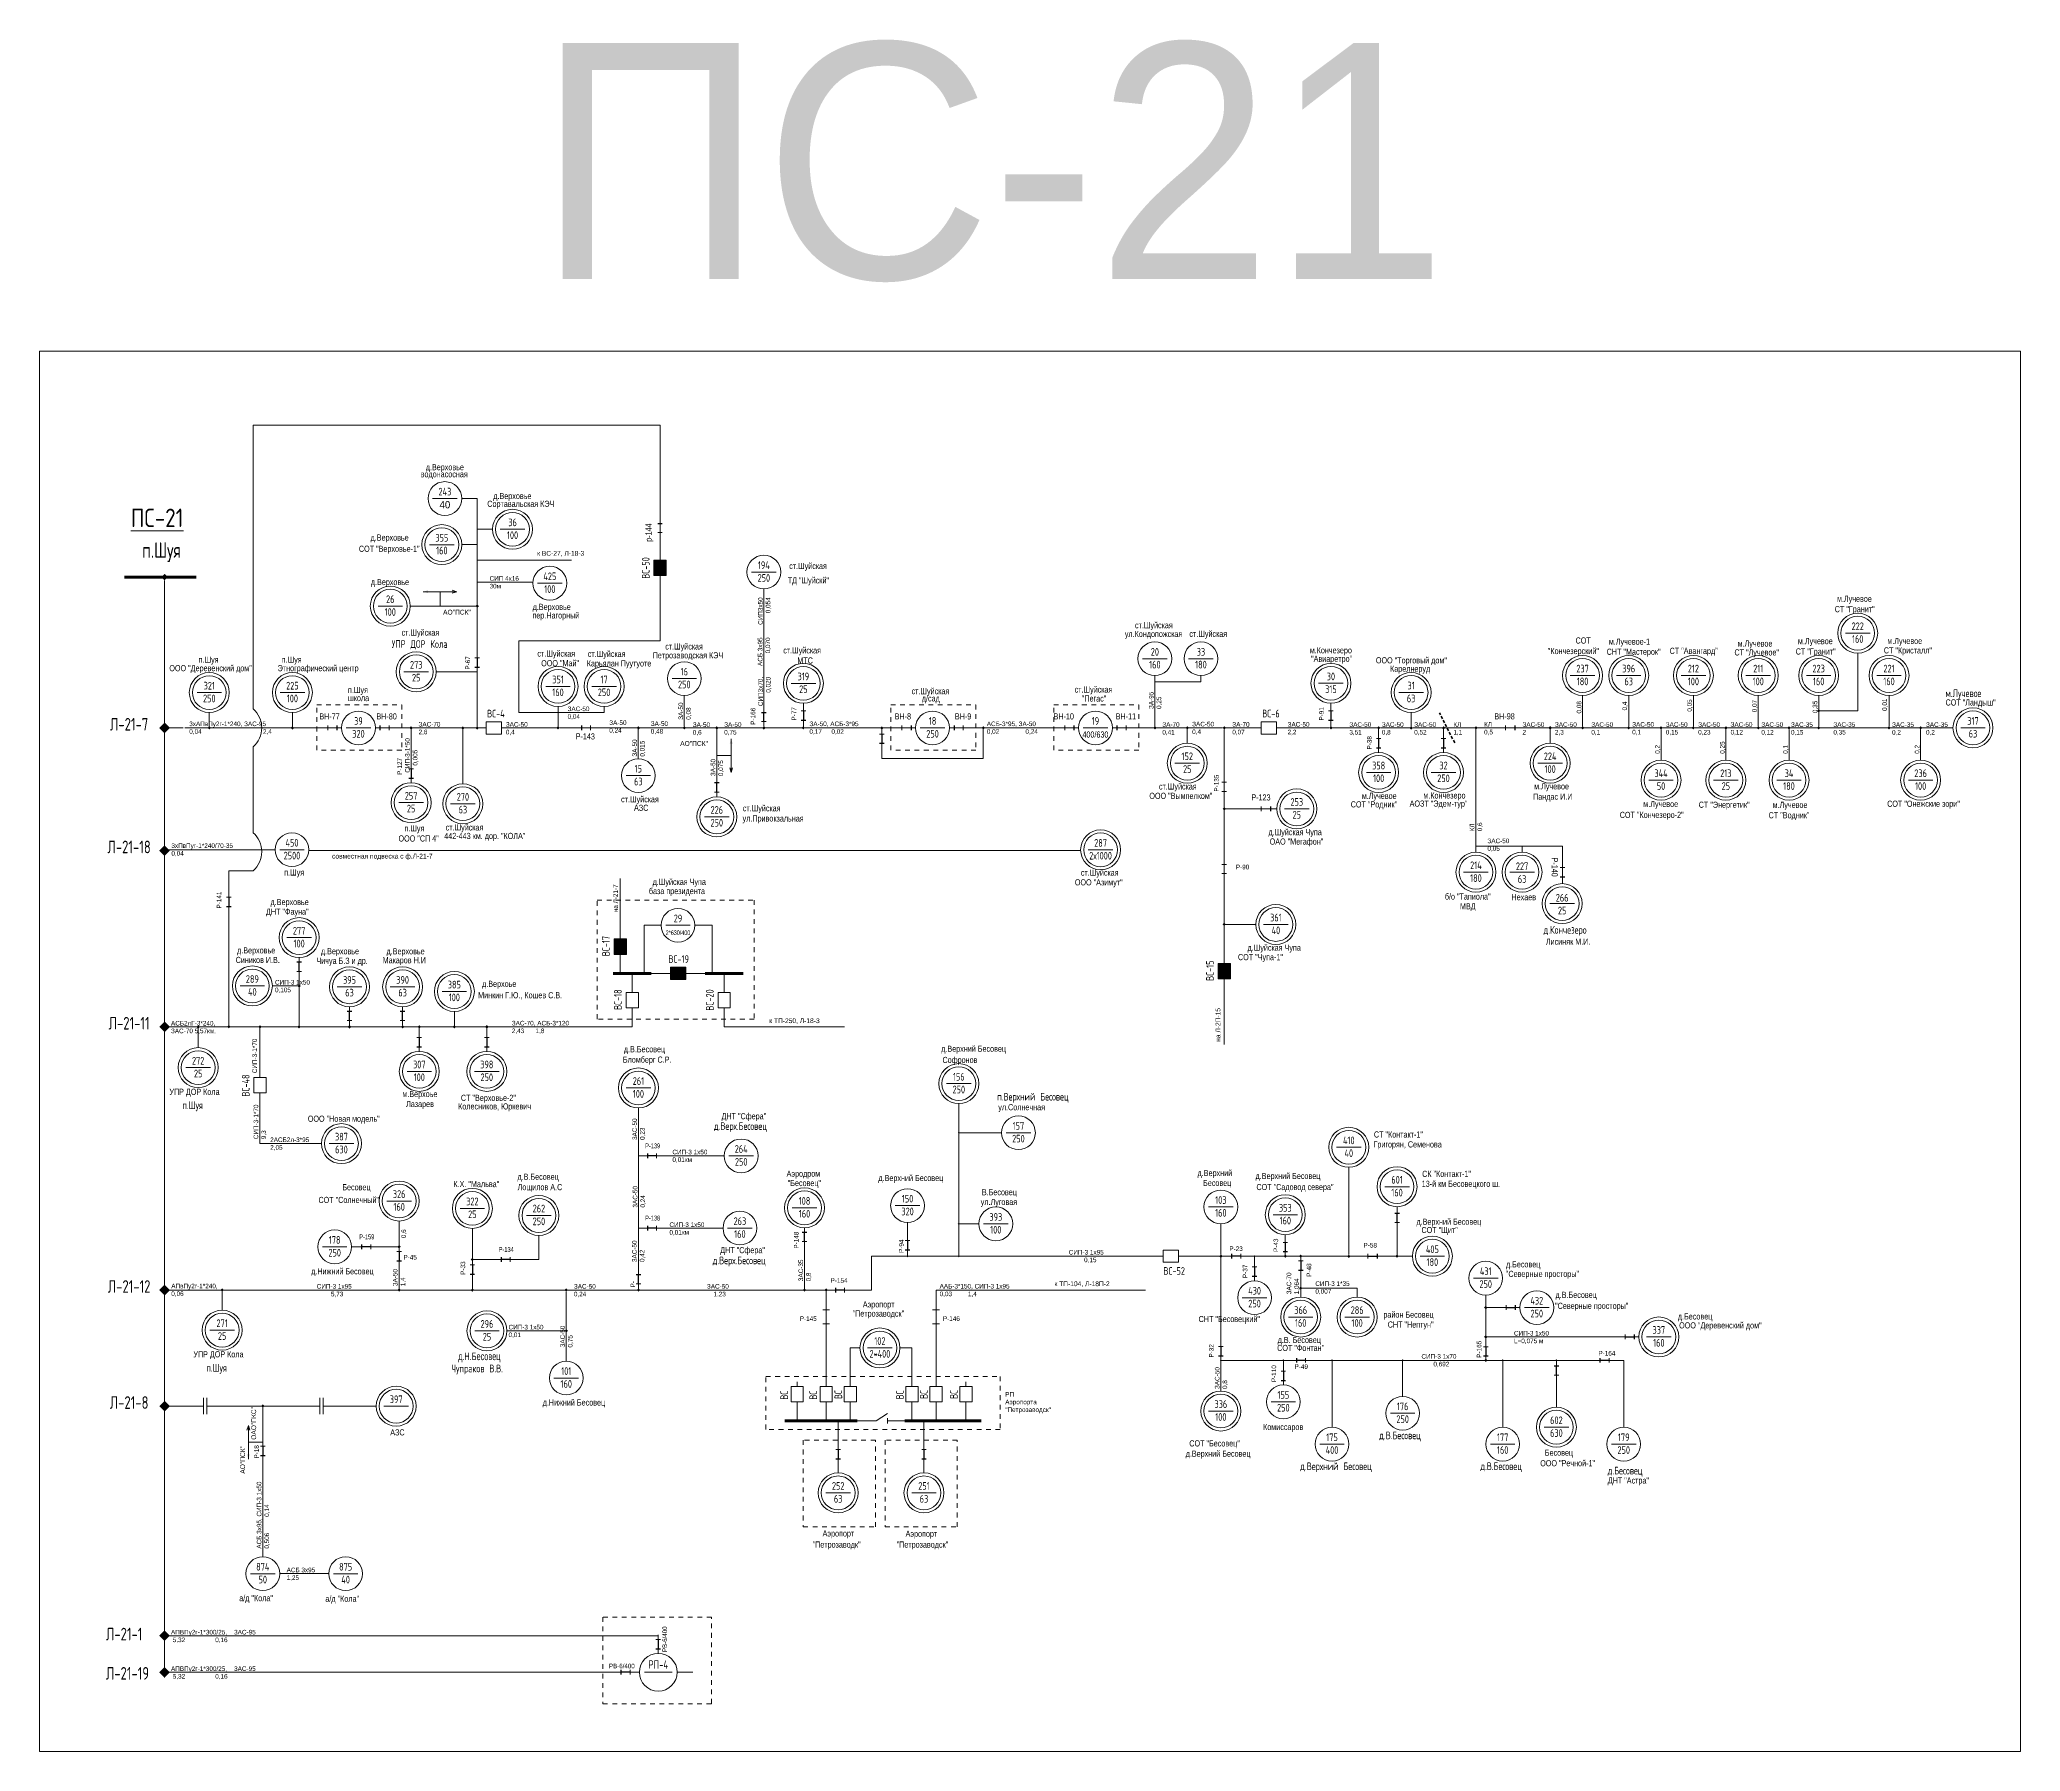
# Model space of a CAD drawing. Header units: millimetres. Extents: x 761 to 2477, y -1102 to -145.
# Drawn here: x 1005.3 to 1425.3, y -507.8 to -144.8 of the extents above; entities that cross this region are included whole.
import ezdxf
from ezdxf.enums import TextEntityAlignment as Align

# ---------------------------------------------------------------- set-up
doc = ezdxf.new("R2010")
doc.units = ezdxf.units.MM
for name, pattern in [('ACAD_ISO02W100', [15, 12, -3]), ('HIDDEN', [9.525, 6.35, -3.175]), ('JIS_02_1.0', [2, 1, -1])]:
    doc.linetypes.add(name, pattern=pattern)
for name, color, linetype, lineweight in [('10_КВ', 250, 'Continuous', 18), ('АТРИБУТЫ', 7, 'Continuous', 13), ('РАЗЪЕД_РУБИЛЬН', 150, 'Continuous', 13), ('ТЕКСТ', 7, 'Continuous', 13)]:
    doc.layers.add(name, color=color, linetype=linetype, lineweight=lineweight)
doc.layers.add('Слой1', color=7, linetype='Continuous', lineweight=13, plot=False)
doc.layers.add('СХ_ОПЕРАТИВНАЯ', color=10, linetype='Continuous')
doc.layers.add('ШУНТ_РАЗЪЕД', color=161, linetype='Continuous')
doc.styles.add('ATTRIB', font='txt.shx', dxfattribs={"width": 0.7, "height": 5})
doc.styles.add('PRINADLEGNOST', font='txt.shx', dxfattribs={"width": 0.7, "height": 7})
doc.styles.add('МП', font='txt.shx', dxfattribs={"width": 0.7, "height": 2.5})
doc.styles.add('ПС', font='txt.shx', dxfattribs={"width": 0.8, "height": 12})
doc.styles.add('ТЕКСТ_МОДЕЛИ', font='txt.shx', dxfattribs={"width": 0.7, "height": 5})

msp = doc.modelspace()

# ---------------------------------------------------------------- texts
at = {"layer": '10_КВ', "color": 7, "ltscale": 100, "insert": (1067.26, -317.42), "char_height": 1.02, "attachment_point": 1}
msp.add_mtext_dynamic_manual_height_columns('совместная подвеска с ф.Л-21-7 ', width=30.2874, gutter_width=1250, heights=[0], dxfattribs=at)
at = {"layer": 'ТЕКСТ', "color": 7, "attachment_point": 1}
for s, insert, char_height, width in [('ПС-21', (1110.74, -145.5), 50, 39.4393), ('к ВС-27, Л-18-3', (1110.74, -253.2), 1.02, 39.4393), ('СИП 4x16\\P30м', (1100.66, -258.55), 0.977, 31.3619), ('АО"ПСК"', (1090.8, -265.68), 1.02, 21.9314), ('3хАПвПу2г-1*240, ЗАС-95\\P0,04^I^I^I^I2,4', (1036.98, -289.38), 0.9775, 31.3619), ('ЗАС-70\\P2,6', (1085.6, -289.47), 0.977, 31.3619), ('ЗАС-50\\P0,4', (1104.11, -289.5), 0.977, 31.3619), ('ЗАС-50\\P0,04', (1117.2, -286.2), 0.977, 31.3619), ('ЗА-50\\P0,24', (1126.04, -289.13), 0.977, 31.3619), ('ЗА-50\\P0,48', (1134.84, -289.34), 0.977, 31.3619), ('ЗА-50\\P0,6', (1143.75, -289.56), 0.977, 31.3619), ('ЗА-50\\P0,75', (1150.41, -289.53), 0.977, 31.3619), ('ЗА-50, АСБ-3*95\\P0,17^I  0,02', (1168.49, -289.38), 0.9775, 31.3619), ('АСБ-3*95, ЗА-50\\P0,02^I^I 0,24', (1206.1, -289.38), 0.9775, 31.3619), ('ЗА-70\\P0,41', (1243.31, -289.53), 0.977, 31.3619), ('ЗАС-50\\P0,4', (1249.64, -289.44), 0.977, 31.3619), ('ЗА-70\\P0,07', (1258.15, -289.49), 0.977, 9.8669), ('ЗАС-50\\P2,2', (1269.88, -289.49), 0.977, 9.8669), ('ЗАС-50\\P3,51', (1282.97, -289.53), 0.977, 31.3619), ('ЗАС-50\\P0,8', (1289.85, -289.53), 0.977, 31.3619), ('ЗАС-50\\P0,52', (1296.72, -289.53), 0.977, 31.3619), ('КЛ\\P1,1', (1305.02, -289.53), 0.977, 31.3619), ('КЛ\\P0,5', (1311.54, -289.5), 0.977, 31.3619), ('ЗАС-50\\P2', (1319.68, -289.53), 0.977, 31.3619), ('ЗАС-50\\P2,3', (1326.56, -289.53), 0.977, 31.3619), ('ЗАС-50\\P0,1', (1334.27, -289.53), 0.977, 31.3619), ('ЗАС-50\\P0,1', (1342.94, -289.5), 0.977, 31.3619), ('ЗАС-50\\P0,15', (1350.06, -289.53), 0.977, 31.3619), ('ЗАС-50\\P0,23', (1356.93, -289.53), 0.977, 31.3619), ('ЗАС-50\\P0,12', (1363.8, -289.53), 0.977, 31.3619), ('ЗАС-50\\P0,12', (1370.32, -289.54), 0.977, 31.3619), ('ЗАС-35\\P0,15', (1376.61, -289.55), 0.977, 31.3619), ('ЗАС-35\\P0,35', (1385.6, -289.53), 0.977, 31.3619), ('ЗАС-35\\P0,2', (1398.04, -289.55), 0.977, 31.3619), ('ЗАС-35\\P0,2', (1405.24, -289.55), 0.977, 31.3619), ('АО"ПСК"', (1141.08, -293.52), 1.02, 21.9314), ('3хПвПуг-1*240/70-35\\P0,04', (1033.19, -315.21), 0.9775, 31.3619), ('Р-90', (1258.9, -319.75), 0.977, 6.7625), ('к ТП-250, Л-18-3', (1159.96, -352.32), 1.02, 39.4393), ('АСБ2лГ-3*240, \\PЗАС-70 5,57км.', (1033.11, -352.88), 0.9775, 31.3619), ('ЗАС-70, АСБ-3*120\\P2,43^I   1,8', (1105.38, -352.86), 0.9775, 31.3619), ('2АСБ2л-3*95\\P2,05', (1054.15, -377.59), 0.9775, 36.0227), ('СИП-3 1х50 \\P0,01км', (1139.43, -380.19), 0.9775, 36.1847), ('СИП-3 1х50 \\P0,01км', (1138.8, -395.6), 0.9775, 36.1847), ('Р-45', (1082.39, -402.52), 0.977, 4.6245), ('\\pi2.4542;СИП-3 1х95 \\P\\pi5.7125;0,15', (1221.01, -401.45), 0.9775, 14.0316), ('Р-23', (1257.52, -400.7), 0.977, 6.7624), ('Р-58', (1285.97, -399.96), 0.977, 6.7624), ('АПвПу2г-1*240, \\P0,06^I^I^I  ', (1033.17, -408.61), 0.9775, 20.7952), ('\\pi0.20207;СИП-3 1х95\\P\\pi3.216;5,73', (1063.81, -408.68), 0.9775, 9.5274), ('ЗАС-50\\P0,24', (1118.54, -408.68), 0.977, 36.1847), ('\\pi0.60814;ЗАС-50\\P\\pi1.9929;1.23', (1146.14, -408.68), 0.9775, 6.5925), ('Р-154', (1172.97, -407.44), 0.977, 6.7625), ('ААБ-3*150, СИП-3 1х95\\P0,03         1,4', (1196.09, -408.65), 0.9775, 37.2278), ('к ТП-104, Л-18П-2', (1220.43, -408.11), 1.02, 17.0264), ('СИП-3 1*35 \\P0,007', (1275.76, -408.1), 0.9775, 16.8077), ('Р-145', (1166.43, -415.53), 0.977, 6.7625), ('Р-146', (1196.78, -415.52), 0.977, 6.7625), ('СИП-3 1х50\\P0,01', (1104.68, -417.33), 0.977, 11.1344), ('СИП-3 1х50 \\PL=0,075 м', (1317.88, -418.62), 0.9775, 10.7308), ('\\pi0.89691;СИП-3 1х70 \\P\\pi3.4221;0,692', (1297.36, -423.53), 0.9775, 10.7541), ('Р-164', (1335.77, -422.87), 0.977, 6.7624), ('Р-49', (1271.35, -425.7), 0.977, 6.7624), ('РП Аэропорта "Петрозаводск"', (1210, -431.58), 0.9775, 6.7625), ('АСБ 3х95\\P1,25', (1057.63, -468.83), 0.977, 11.1344), ('АПВПу2г-1*300/25,    3АС-95\\P 5,32                 0,16 ', (1033.11, -482.02), 0.9775, 31.3619), ('АПВПу2г-1*300/25,    3АС-95\\P 5,32                 0,16 ', (1033.11, -489.76), 0.9775, 31.3619), ('{\\W0.8;РВ-6/400}', (1125.98, -489.2), 0.9775, 6.7625)]:
    msp.add_mtext(s, dxfattribs=dict(at, insert=insert, char_height=char_height, width=width))
at = {"layer": 'ТЕКСТ', "color": 7}
for s, insert, char_height, width, attachment_point, rotation in [('СИП3х50\\P0,054', (1157.59, -263.04), 0.977, 9.8669, 3, 90), ('АСБ 3х95\\P0,070', (1157.54, -271.55), 0.977, 9.8669, 3, 90), ('Р-67', (1095.54, -278.38), 0.977, 6.7625, 1, 90), ('СИП3х70,\\P0,020', (1157.63, -279.9), 0.977, 9.8669, 3, 90), ('ЗА-50\\P0,08', (1140.71, -289.01), 0.977, 9.8669, 1, 90), ('ЗА-95\\P0,25', (1240.47, -286.72), 0.977, 9.8669, 1, 90), ('0,08', (1331.18, -287.68), 0.977, 9.8669, 1, 90), ('0,4', (1340.84, -287.03), 0.977, 9.8669, 1, 90), ('0,05', (1354.61, -287.3), 0.977, 9.8669, 1, 90), ('0,07', (1368.39, -287.42), 0.977, 9.8669, 1, 90), ('0,35', (1381.21, -287.6), 0.977, 9.8669, 1, 90), ('0,01', (1395.99, -287.13), 0.977, 9.8669, 1, 90), ('Р-166', (1156.03, -290.07), 0.977, 6.7625, 1, 90), ('Р-77', (1164.7, -289.18), 0.977, 6.7625, 1, 90), ('Р-91', (1276.56, -289.18), 0.977, 6.7625, 1, 90), ('СИП-3-1*50\\P    0,005', (1082.75, -300.24), 0.977, 9.391, 1, 90), ('ЗА-50\\P0,015', (1130.93, -296.83), 0.977, 9.8669, 1, 90), ('Р-38', (1286.73, -295.32), 0.977, 6.7625, 1, 90), ('0,25', (1361.56, -296.22), 0.977, 9.8669, 1, 90), ('Р-127', (1081.1, -300.71), 0.977, 6.7625, 1, 90), ('ЗА-50\\P0,075', (1147.56, -300.96), 0.977, 9.8669, 1, 90), ('0,2', (1347.81, -296.22), 0.977, 9.8669, 1, 90), ('0,1', (1374.95, -296.22), 0.977, 9.8669, 1, 90), ('0,2', (1402.86, -296.22), 0.977, 9.8669, 1, 90), ('Р-135', (1254.3, -304.25), 0.977, 6.7625, 1, 90), ('КЛ\\P0,6', (1311.3, -312.66), 0.977, 9.8669, 7, 90), ('ЗАС-50\\P0,05', (1312.25, -316.99), 0.977, 31.3619, 7, 0.0249), ('Р-141', (1042.8, -329.04), 0.977, 6.7625, 1, 90), ('на Л-21-7', (1126.88, -329.82), 0.977, 9.8669, 1, 90), ('на Л-2П-15', (1254.6, -357.31), 1.02, 39.4393, 1, 90), ('СИП-3-1*70', (1050.36, -363.97), 0.977, 9.8669, 1, 90), ('СИП-3-1*70\\P9,3', (1050.63, -377.95), 0.977, 9.8669, 1, 90), ('3АС-50\\P0,23', (1130.93, -378.12), 0.977, 11.3165, 1, 90), ('3АС-50\\P0,24', (1131.03, -392.46), 0.977, 11.3165, 1, 90), ('0,6', (1081.95, -398.95), 0.977, 4.6245, 1, 90), ('Р-148', (1165.19, -401.18), 0.977, 6.1159, 1, 90), ('3АС-50\\P0,42', (1130.88, -404.01), 0.977, 11.3165, 1, 90), ('Р-94', (1187.47, -402.09), 0.977, 6.7625, 1, 90), ('Р-43', (1266.89, -401.88), 0.977, 6.7624, 1, 90), ('ЗА-50\\P1,4', (1080.16, -409.15), 0.977, 6.9003, 1, 90), ('Р-33', (1094.51, -406.73), 0.977, 6.7625, 1, 90), ('ЗАС-35\\P0,8', (1166.16, -408.12), 0.977, 6.2136, 1, 90), ('Р-37', (1260.37, -407.41), 0.977, 6.7624, 1, 90), ('ЗАС-70\\P1,064', (1269.67, -410.86), 0.977, 9.8377, 1, 90), ('Р-48', (1273.91, -407.14), 0.977, 6.7624, 1, 90), ('Р-', (1130.55, -409.4), 0.977, 6.1159, 1, 90), ('ЗАС-50\\P0,75', (1115.64, -422.14), 0.977, 9.8669, 1, 90), ('Р-32', (1253.22, -424.28), 0.977, 6.7624, 1, 90), ('Р-165', (1309.99, -424.31), 0.977, 6.7624, 1, 90), ('ЗАС-50\\P0,8', (1254.45, -430.94), 0.977, 9.8669, 1, 90), ('Р-110', (1266.47, -429.49), 0.977, 6.7624, 1, 90), ('{\\W0.9;ОАО"ПКС"}', (1050.14, -441.71), 1.02, 21.9314, 1, 90), ('АО"ПСК"', (1047.79, -448.9), 1.02, 21.9314, 1, 90), ('Р-18', (1050.76, -445.7), 0.977, 6.7625, 1, 90), ('АСБ 3х95, СИП-3 1х50\\P0,506         0,14', (1051.3, -464.8), 0.9775, 22.6342, 1, 90), ('{\\W0.8;РВ-6/400}', (1137.31, -486.74), 0.9775, 6.7625, 1, 90)]:
    msp.add_mtext(s, dxfattribs=dict(at, insert=insert, char_height=char_height, width=width, attachment_point=attachment_point, rotation=rotation))
at = {"layer": 'ТЕКСТ', "insert": (1055.16, -344.19), "char_height": 0.977, "width": 36.0227, "attachment_point": 1}
msp.add_mtext('СИП-3 1х50\\P0,105', dxfattribs=at)

# ---------------------------------------------------------------- blocks, each defined once
blk = doc.blocks.new('НАЗВАНИЕ_ОБЪЕКТА')
at = {"layer": 'АТРИБУТЫ'}
for tag, height, style, width, p in [('НОМЕР-ПС', 12, 'ПС', 0.8, (0, 0)), ('МЕСТОПОЛОЖЕНИЕ', 10, 'МП', 0.7, (0, -22)), ('ПРИНАДЛЕЖНОСТЬ', 7, 'PRINADLEGNOST', 0.7, (0, -37))]:
    blk.add_attdef(tag, text='', height=height, dxfattribs=dict(at, style=style, width=width)).set_placement(p, align=Align.TOP_CENTER)
blk = doc.blocks.new('ПРИСОЕД_ШИНЕ')
at = {"color": 0}
blk.add_solid([(0, 2.12), (2.12, 0), (-2.12, 0), (0, -2.12)], dxfattribs=at)
at = {"layer": 'АТРИБУТЫ', "style": 'ATTRIB', "width": 0.7}
blk.add_attdef('ДИСП_НОМ', text='', height=5, dxfattribs=at).set_placement((0, 3.12), align=Align.CENTER)
blk = doc.blocks.new('ОТВЕТВЛЕНИЕ')
at = {"color": 0, "linetype": 'ByBlock'}
blk.add_solid([(0, 1.1), (1.1, 0), (-1.1, 0), (0, -1.1)], dxfattribs=at)
blk = doc.blocks.new('ТРАНСФ_ПОДСТ')
at = {"color": 7}
blk.add_line((-8, -11), (8, -11), dxfattribs=at)
at = {"color": 0}
blk.add_circle((0, -11), 11, dxfattribs=at)
at = {"layer": 'АТРИБУТЫ', "style": 'ATTRIB', "width": 0.7, "flags": 4}
for tag, p in [('OBOZN', (0, -9)), ('MOCHNOCT', (0, -17.3))]:
    blk.add_attdef(tag, text='', height=5, dxfattribs=at).set_placement(p, align=Align.CENTER)
at = {"layer": 'АТРИБУТЫ', "style": 'ТЕКСТ_МОДЕЛИ', "width": 0.7}
blk.add_attdef('MESTO_1', text='', height=5, dxfattribs=at).set_placement((14, -11), align=Align.BOTTOM_LEFT)
blk.add_attdef('MESTO_2', text='', height=5, dxfattribs=at).set_placement((14, -12), align=Align.TOP_LEFT)
blk = doc.blocks.new('ВЫКЛ_НАГРУЗКИ')
at = {"color": 0, "linetype": 'ByBlock'}
for p, q in [((0, 0), (0, -3)), ((0, -9), (0, -12))]:
    blk.add_line(p, q, dxfattribs=at)
at = {"layer": 'РАЗЪЕД_РУБИЛЬН', "color": 0, "linetype": 'ByBlock'}
blk.add_line((-1.5, -3), (1.5, -3), dxfattribs=at)
at = {"layer": 'СХ_ОПЕРАТИВНАЯ', "color": 0, "linetype": 'ByBlock'}
blk.add_line((-1.5, -9), (1.5, -9), dxfattribs=at)
at = {"layer": 'РАЗЪЕД_РУБИЛЬН', "color": 7, "style": 'ATTRIB', "width": 0.7}
blk.add_attdef('ДИСП_НОМ', text='', height=5, dxfattribs=at).set_placement((-4.75, -6), align=Align.MIDDLE_RIGHT)
at = {"layer": 'РАЗЪЕД_РУБИЛЬН', "color": 7, "style": 'ATTRIB', "width": 0.7, "flags": 1}
blk.add_attdef('КОД', text='', height=5, dxfattribs=at).set_placement((-4.75, -12), align=Align.MIDDLE_RIGHT)
blk = doc.blocks.new('ВЫКЛЮЧАТЕЛЬ')
at = {"color": 0, "linetype": 'ByBlock'}
for p, q in [((0, 0), (0, -3)), ((0, -13), (0, -16))]:
    blk.add_line(p, q, dxfattribs=at)
blk.add_lwpolyline([(-4, -3), (4, -3), (4, -13), (-4, -13)], close=True, dxfattribs=at)
at = {"layer": 'АТРИБУТЫ', "style": 'ATTRIB', "width": 0.7}
blk.add_attdef('ДИСП_НОМ', text='', height=5, dxfattribs=at).set_placement((-6, -8), align=Align.MIDDLE_RIGHT)
at = {"layer": 'АТРИБУТЫ', "style": 'ATTRIB', "width": 0.7, "flags": 1}
blk.add_attdef('КОД', text='', height=5, dxfattribs=at).set_placement((-6, -14), align=Align.MIDDLE_RIGHT)
blk = doc.blocks.new('РАЗЪЕДИНИТЕЛЬ')
at = {"color": 0, "linetype": 'ByBlock'}
for p, q in [((0, 0), (0, -3)), ((0, -9), (0, -12))]:
    blk.add_line(p, q, dxfattribs=at)
at = {"layer": 'РАЗЪЕД_РУБИЛЬН', "color": 0, "linetype": 'ByBlock'}
blk.add_line((-1.5, -3), (1.5, -3), dxfattribs=at)
at = {"layer": 'СХ_ОПЕРАТИВНАЯ', "color": 0, "linetype": 'ByBlock'}
blk.add_line((-1.5, -9), (1.5, -9), dxfattribs=at)
at = {"layer": 'ШУНТ_РАЗЪЕД', "color": 0}
blk.add_line((0, -3), (0, -9), dxfattribs=at)
at = {"layer": 'РАЗЪЕД_РУБИЛЬН', "color": 7, "style": 'ATTRIB', "width": 0.7}
blk.add_attdef('ДИСП_НОМ', text='', height=5, dxfattribs=at).set_placement((-4.75, -6), align=Align.MIDDLE_RIGHT)
at = {"layer": 'РАЗЪЕД_РУБИЛЬН', "color": 7, "style": 'ATTRIB', "width": 0.7, "flags": 1}
blk.add_attdef('КОД', text='', height=5, dxfattribs=at).set_placement((-4.75, -12), align=Align.MIDDLE_RIGHT)
blk = doc.blocks.new('A$C260D3021')
at = {"layer": '10_КВ', "xscale": 0.3194399999997586, "yscale": 0.3194399999997586, "zscale": 0.3194399999997586}
blk.add_blockref('ОТВЕТВЛЕНИЕ', (0.34, 0.34), dxfattribs=at)

# ---------------------------------------------------------------- hatches: boundary and pattern name
at = {"layer": '10_КВ'}
h = msp.add_hatch(color=7, dxfattribs=at)
h.dxf.hatch_style = 1
h.paths.add_polyline_path([(1138.1, -255.19), (1135.5, -255.19), (1135.5, -258.44), (1138.1, -258.44)])
edge = h.paths.add_edge_path()
edge.add_line((1136.8, -258.44), (1136.8, -259.42))
edge = h.paths.add_edge_path()
edge.add_line((1136.8, -254.21), (1136.8, -255.19))
h.paths.add_polyline_path([(1134.99, -260.07), (1134.99, -254.13), (1132.54, -254.13), (1132.54, -260.07)], flags=9)
h = msp.add_hatch(color=7, dxfattribs=at)
h.paths.add_polyline_path([(1093.72, -261.84), (1092.7, -261.84), (1092.7, -262.15)])
h.paths.add_polyline_path([(1093.72, -261.84), (1092.7, -261.54), (1092.7, -261.84)])
h.paths.add_polyline_path([(1087.6, -262.15), (1087.6, -261.84), (1086.58, -261.84)])
h.paths.add_polyline_path([(1086.58, -261.84), (1087.6, -261.84), (1087.6, -261.54)])
h = msp.add_hatch(color=7, dxfattribs=at)
h.paths.add_polyline_path([(1151.9, -300.19), (1151.9, -299.17), (1151.59, -299.17)])
h.paths.add_polyline_path([(1151.9, -300.19), (1152.2, -299.17), (1151.9, -299.17)])
h.paths.add_polyline_path([(1151.59, -294.07), (1151.9, -294.07), (1151.9, -293.05)])
h.paths.add_polyline_path([(1151.9, -293.05), (1151.9, -294.07), (1152.2, -294.07)])
for points in [[(1129.66, -335.5), (1127.05, -335.5), (1127.05, -338.76), (1129.66, -338.76)], [(1139.02, -341.49), (1139.02, -344.1), (1142.28, -344.1), (1142.28, -341.49)]]:
    msp.add_hatch(color=7, dxfattribs=at).paths.add_polyline_path(points)
h = msp.add_hatch(color=7, dxfattribs=at)
h.dxf.hatch_style = 1
h.paths.add_polyline_path([(1257.75, -340.7), (1255.14, -340.7), (1255.14, -343.96), (1257.75, -343.96)])
edge = h.paths.add_edge_path()
edge.add_line((1256.44, -343.96), (1256.44, -344.94))
edge = h.paths.add_edge_path()
edge.add_line((1256.44, -339.72), (1256.44, -340.7))
h.paths.add_polyline_path([(1254.63, -345.4), (1254.63, -339.64), (1252.19, -339.64), (1252.19, -345.4)], flags=9)
h = msp.add_hatch(color=7, dxfattribs=at)
h.paths.add_polyline_path([(1049.51, -438.67), (1049.51, -439.69), (1049.82, -439.69)])
h.paths.add_polyline_path([(1049.51, -438.67), (1049.21, -439.69), (1049.51, -439.69)])
h.paths.add_polyline_path([(1049.82, -444.79), (1049.51, -444.79), (1049.51, -445.81)])
h.paths.add_polyline_path([(1049.51, -445.81), (1049.51, -444.79), (1049.21, -444.79)])

# ---------------------------------------------------------------- linework, layer by layer
at = {"layer": '10_КВ', "color": 7}
for p, q in [((1050.52, -286.7), (1050.52, -226.52)), ((1136.8, -226.52), (1050.52, -226.52)), ((1136.8, -242.66), (1136.8, -226.52)), ((1098.04, -242.1), (1094.78, -242.1)), ((1098.04, -248.61), (1098.04, -242.1)), ((1136.8, -246.39), (1136.8, -242.66)), ((1136.8, -249.32), (1136.8, -246.39)), ((1098.04, -251.87), (1094.78, -251.87)), ((1098.04, -251.87), (1098.04, -248.61)), ((1098.04, -248.61), (1101.29, -248.61)), ((1098.04, -255.13), (1098.04, -251.87)), ((1136.8, -254.21), (1136.8, -250.3)), ((1098.04, -255.13), (1118.05, -255.13)), ((1098.04, -258.39), (1098.04, -255.13)), ((1031.74, -290.04), (1031.74, -259.44)), ((1098.04, -261.65), (1098.04, -258.39)), ((1136.8, -272.25), (1136.8, -259.42)), ((1086.58, -261.84), (1093.72, -261.84)), ((1090.15, -261.84), (1090.15, -264.9)), ((1093.72, -261.84), (1092.7, -261.54)), ((1093.72, -261.84), (1092.7, -262.15)), ((1098.04, -264.9), (1098.04, -261.65)), ((1158.82, -261.27), (1158.82, -286.47)), ((1098.04, -264.9), (1083.85, -264.9)), ((1098.04, -274.92), (1098.04, -264.9)), ((1106.89, -287.47), (1106.89, -272.25)), ((1106.89, -272.25), (1136.8, -272.25)), ((1390.76, -274.87), (1390.76, -287.09)), ((1098.04, -278.83), (1089.35, -278.83)), ((1098.04, -290.73), (1098.04, -278.83)), ((1241.73, -280.95), (1241.73, -279.65)), ((1241.73, -290.73), (1241.73, -280.95)), ((1241.73, -280.95), (1251.5, -280.95)), ((1251.5, -280.95), (1251.5, -279.65)), ((1141.95, -290.37), (1141.95, -283.86)), ((1167.2, -286.17), (1167.2, -285.52)), ((1279.06, -286.17), (1279.06, -285.51)), ((1332.42, -290.38), (1332.42, -283.86)), ((1342.2, -290.38), (1342.2, -283.86)), ((1355.92, -290.38), (1355.92, -283.86)), ((1369.67, -290.37), (1369.67, -283.86)), ((1382.48, -290.37), (1382.48, -283.86)), ((1397.4, -290.37), (1397.4, -283.86)), ((1041.23, -290.73), (1041.23, -287.48)), ((1058.85, -290.73), (1058.85, -287.48)), ((1115.17, -287.47), (1106.89, -287.47)), ((1115.17, -287.47), (1115.17, -286.17)), ((1115.17, -290.73), (1115.17, -287.47)), ((1115.17, -287.47), (1124.94, -287.47)), ((1124.94, -287.47), (1124.94, -286.17)), ((1296.06, -290.73), (1296.06, -287.47)), ((1383.99, -287.09), (1382.48, -287.09)), ((1390.76, -287.09), (1383.99, -287.09)), ((1031.74, -291.42), (1031.74, -492.15)), ((1032.44, -290.73), (1035.69, -290.73)), ((1036.04, -290.73), (1058.85, -290.73)), ((1058.85, -290.73), (1065.36, -290.73)), ((1066.34, -290.73), (1068.3, -290.73)), ((1077.42, -290.73), (1079.37, -290.73)), ((1080.35, -290.73), (1096.92, -290.73)), ((1084.04, -290.98), (1084.02, -302.35)), ((1095, -302.58), (1095, -290.73)), ((1096.92, -290.73), (1099.96, -290.73)), ((1104.2, -290.73), (1115.17, -290.73)), ((1115.53, -290.73), (1125.3, -290.73)), ((1125.3, -290.73), (1141.95, -290.73)), ((1132.2, -297.27), (1132.2, -290.75)), ((1142.31, -290.73), (1167.2, -290.73)), ((1148.84, -301.8), (1148.84, -291.07)), ((1151.9, -293.05), (1151.9, -300.19)), ((1167.2, -290.73), (1167.2, -290.08)), ((1167.55, -290.73), (1183.84, -290.73)), ((1183.84, -290.73), (1187.1, -290.73)), ((1183.84, -290.73), (1183.84, -297.25)), ((1188.08, -290.73), (1190.03, -290.73)), ((1199.16, -290.73), (1201.11, -290.73)), ((1202.09, -290.73), (1205.35, -290.73)), ((1205.35, -290.73), (1221.64, -290.73)), ((1205.35, -290.73), (1205.35, -297.25)), ((1222.62, -290.73), (1224.57, -290.73)), ((1233.69, -290.73), (1235.65, -290.73)), ((1236.63, -290.73), (1241.73, -290.73)), ((1242.08, -290.73), (1248.6, -290.73)), ((1248.6, -293.99), (1248.6, -290.73)), ((1248.96, -290.73), (1256.1, -290.73)), ((1256.44, -291.07), (1256.44, -301.27)), ((1256.79, -290.73), (1263.31, -290.73)), ((1268.52, -290.73), (1278.72, -290.73)), ((1279.06, -290.73), (1279.06, -290.08)), ((1279.41, -290.73), (1289.18, -290.73)), ((1289.18, -290.73), (1289.18, -292.03)), ((1289.54, -290.73), (1296.06, -290.73)), ((1296.42, -290.73), (1302.93, -290.73)), ((1302.93, -290.73), (1302.93, -292.03)), ((1303.29, -290.73), (1309.81, -290.73)), ((1309.81, -290.73), (1309.81, -317.1)), ((1310.16, -290.72), (1323.2, -290.72)), ((1316.09, -290.72), (1318.04, -290.72)), ((1319.02, -290.72), (1325.54, -290.72)), ((1325.54, -293.98), (1325.54, -290.72)), ((1325.89, -290.72), (1342.18, -290.72)), ((1342.18, -290.72), (1348.7, -290.72)), ((1349.05, -297.59), (1349.05, -291.07)), ((1349.39, -290.72), (1355.91, -290.72)), ((1356.27, -290.72), (1362.78, -290.72)), ((1362.8, -297.58), (1362.8, -291.07)), ((1363.14, -290.72), (1376.17, -290.72)), ((1376.19, -297.58), (1376.19, -291.07)), ((1376.53, -290.72), (1383.05, -290.72)), ((1383.05, -290.72), (1397.57, -290.72)), ((1397.57, -290.72), (1404.09, -290.72)), ((1404.1, -297.58), (1404.1, -291.06)), ((1404.44, -290.72), (1410.96, -290.72)), ((1151.9, -296.62), (1148.84, -296.62)), ((1183.84, -297.25), (1205.35, -297.25)), ((1148.84, -305.38), (1148.84, -301)), ((1151.9, -300.19), (1151.59, -299.17)), ((1151.9, -300.19), (1152.2, -299.17)), ((1255.95, -302.25), (1256.93, -302.25)), ((1256.44, -301.27), (1256.44, -302.25)), ((1256.44, -304.21), (1256.44, -302.25)), ((1255.95, -304.21), (1256.93, -304.21)), ((1256.44, -305.18), (1256.44, -304.21)), ((1256.44, -305.18), (1256.44, -346.5)), ((1263.32, -307.91), (1256.44, -307.91)), ((1267.58, -307.91), (1264.3, -307.91)), ((1267.23, -307.91), (1267.58, -307.91)), ((1309.81, -311.97), (1309.81, -313.28)), ((1309.81, -315.79), (1319.58, -315.79)), ((1319.58, -315.79), (1319.58, -317.09)), ((1319.58, -315.79), (1328.16, -315.79)), ((1328.16, -315.79), (1328.16, -319.37)), ((1045.36, -325.65), (1045.36, -321.02)), ((1128.35, -334.52), (1128.35, -322.69)), ((1255.95, -319.68), (1256.93, -319.68)), ((1255.95, -321.64), (1256.93, -321.64)), ((1256.44, -321.64), (1256.44, -319.68)), ((1328.16, -320.35), (1328.16, -323.28)), ((1328.16, -323.28), (1328.16, -323.77)), ((1045.36, -337.69), (1045.36, -329.56)), ((1133.45, -342.8), (1133.45, -332.6)), ((1137.02, -332.6), (1133.45, -332.6)), ((1144.19, -332.6), (1147.85, -332.6)), ((1147.85, -342.8), (1147.85, -332.6)), ((1263.15, -332.42), (1256.44, -332.42)), ((1045.36, -337.69), (1045.36, -354.13)), ((1128.35, -342.8), (1128.35, -339.74)), ((1060.28, -343.36), (1060.28, -354.13)), ((1130.9, -342.8), (1130.9, -345.86)), ((1134.98, -342.8), (1138.04, -342.8)), ((1143.26, -342.8), (1146.32, -342.8)), ((1150.4, -342.8), (1150.4, -345.86)), ((1256.44, -346.5), (1256.44, -357.85)), ((1093.19, -354.13), (1093.19, -350.87)), ((1130.9, -351.07), (1130.9, -354.13)), ((1150.4, -351.07), (1150.4, -354.13)), ((1032.44, -354.13), (1051.98, -354.13)), ((1038.87, -358.55), (1038.87, -354.51)), ((1051.98, -354.13), (1051.98, -363.91)), ((1066.93, -354.13), (1052.33, -354.13)), ((1066.93, -354.13), (1070.19, -354.13)), ((1070.19, -354.13), (1076.7, -354.13)), ((1076.7, -354.13), (1079.96, -354.13)), ((1079.96, -354.13), (1088.12, -354.13)), ((1085.76, -354.13), (1085.76, -355.43)), ((1104.41, -354.13), (1088.12, -354.13)), ((1100.07, -354.13), (1100.07, -355.43)), ((1104.41, -354.13), (1120.7, -354.13)), ((1130.9, -354.13), (1120.7, -354.13)), ((1150.4, -354.13), (1175.9, -354.13)), ((1152.81, -354.13), (1152.81, -354.13)), ((1051.98, -369.12), (1051.98, -372.38)), ((1051.98, -372.38), (1051.98, -378.9)), ((1132.22, -404.01), (1132.22, -371.33)), ((1200.16, -376.59), (1209.22, -376.59)), ((1051.98, -378.9), (1065.02, -378.9)), ((1150.42, -381.5), (1132.22, -381.5)), ((1282.85, -402.43), (1282.85, -383.91)), ((1081.49, -401.78), (1081.49, -395.31)), ((1097.01, -397.52), (1097.01, -396.87)), ((1097.01, -403.66), (1097.01, -397.52)), ((1111.12, -403.47), (1111.12, -398.37)), ((1150.15, -396.82), (1132.22, -396.82)), ((1167.44, -396.75), (1167.44, -403.44)), ((1189.29, -395.63), (1189.29, -402.77)), ((1255.72, -402.43), (1255.72, -395.91)), ((1269.39, -398.87), (1269.39, -398.21)), ((1132.22, -405.73), (1132.22, -399.59)), ((1246.74, -402.77), (1250.97, -402.77)), ((1249.19, -402.78), (1255.71, -402.78)), ((1255.71, -402.78), (1255.72, -420.95)), ((1255.71, -402.78), (1262.87, -402.78)), ((1262.87, -402.78), (1269.39, -402.78)), ((1262.87, -402.78), (1262.87, -404.08)), ((1269.39, -402.78), (1272.65, -402.78)), ((1272.65, -402.78), (1272.65, -411.45)), ((1272.65, -402.78), (1282.85, -402.78)), ((1282.85, -402.78), (1285.91, -402.78)), ((1289.82, -402.78), (1296.34, -402.78)), ((1097.01, -403.47), (1102.11, -403.47)), ((1106.02, -403.47), (1111.12, -403.47)), ((1167.44, -409.95), (1167.44, -403.44)), ((1032.44, -409.97), (1035.78, -409.97)), ((1058.64, -409.95), (1035.36, -409.97)), ((1043.95, -414.22), (1043.95, -410.18)), ((1058.56, -409.95), (1081.37, -409.95)), ((1081.37, -409.95), (1096.67, -409.95)), ((1097.01, -409.61), (1097.01, -407.57)), ((1097.36, -409.95), (1122.86, -409.95)), ((1116.92, -410.3), (1116.92, -425.03)), ((1122.86, -409.95), (1129.37, -409.95)), ((1129.37, -409.95), (1154.69, -409.95)), ((1150.46, -409.95), (1181.66, -409.95)), ((1172.03, -409.96), (1171.55, -409.95)), ((1172.03, -414.17), (1172.03, -409.96)), ((1172.03, -414.18), (1172.03, -409.96)), ((1195.32, -409.95), (1239.73, -409.95)), ((1195.32, -414.17), (1195.32, -409.95)), ((1311.88, -424.52), (1311.88, -411.02)), ((1172.03, -414.18), (1171.32, -414.18)), ((1172.03, -417.11), (1172.03, -414.17)), ((1172.03, -414.18), (1172.75, -414.18)), ((1195.32, -414.17), (1194.61, -414.17)), ((1195.32, -414.17), (1196.04, -414.17)), ((1195.32, -417.1), (1195.32, -414.17)), ((1172.75, -417.11), (1171.32, -417.11)), ((1172.03, -426.35), (1172.03, -417.11)), ((1172.03, -417.11), (1172.75, -417.11)), ((1196.04, -417.1), (1194.61, -417.1)), ((1195.32, -418.08), (1195.32, -417.1)), ((1195.32, -417.1), (1196.04, -417.1)), ((1195.32, -426.35), (1195.32, -418.08)), ((1177.13, -422.24), (1179.2, -422.24)), ((1177.13, -429.41), (1177.13, -422.24)), ((1187.67, -422.24), (1190.22, -422.24)), ((1190.22, -429.41), (1190.22, -422.24)), ((1172.03, -429.41), (1172.03, -426.35)), ((1195.32, -429.41), (1195.32, -426.35)), ((1255.72, -424.86), (1259.99, -424.86)), ((1255.72, -424.86), (1255.72, -431.38)), ((1258.98, -424.86), (1279.5, -424.86)), ((1268.97, -424.86), (1268.97, -426.17)), ((1277.01, -424.86), (1341.15, -424.86)), ((1279.29, -424.86), (1279.29, -439.05)), ((1294.27, -424.86), (1294.27, -432.5)), ((1315.48, -424.86), (1315.48, -439.05)), ((1341.15, -424.86), (1341.15, -439.05)), ((1032.44, -434.58), (1040, -434.58)), ((1040.73, -434.58), (1064.68, -434.58)), ((1052.57, -434.58), (1052.57, -466.52)), ((1065.41, -434.58), (1076.65, -434.58)), ((1165.88, -437.69), (1165.88, -434.63)), ((1172.03, -437.69), (1172.03, -434.63)), ((1177.13, -437.69), (1177.13, -434.63)), ((1182.62, -437.69), (1185.07, -436.14)), ((1190.22, -437.69), (1190.22, -434.63)), ((1195.32, -437.69), (1195.32, -434.63)), ((1201.68, -437.69), (1201.68, -434.63)), ((1049.51, -438.67), (1049.21, -439.69)), ((1049.51, -445.81), (1049.51, -438.67)), ((1049.51, -438.67), (1049.82, -439.69)), ((1174.58, -437.69), (1174.58, -442.79)), ((1178.66, -437.69), (1181.72, -437.69)), ((1181.72, -437.69), (1182.62, -437.69)), ((1185.07, -437.69), (1185.07, -437.15)), ((1185.63, -437.69), (1185.07, -437.69)), ((1185.07, -437.69), (1185.07, -438.27)), ((1185.63, -437.69), (1188.69, -437.69)), ((1192.77, -437.69), (1192.77, -442.79)), ((1049.51, -442.24), (1052.57, -442.24)), ((1174.58, -446.7), (1174.58, -448.74)), ((1192.77, -446.7), (1192.77, -448.74)), ((1056.16, -470.1), (1066.56, -470.1)), ((1032.44, -483.27), (1079.3, -483.27)), ((1136.43, -487.01), (1136.43, -483.27)), ((1143.79, -491.02), (1140.44, -491.02))]:
    msp.add_line(p, q, dxfattribs=at)
at = {"layer": '10_КВ', "color": 7, "ltscale": 100}
for p, q in [((1098.05, -259.8), (1109.87, -259.8)), ((1055.18, -316.56), (1031.74, -316.56)), ((1062.34, -316.75), (1226, -316.76)), ((1050.52, -321.02), (1045.36, -321.02)), ((1054.59, -345.46), (1060.28, -345.46)), ((1293.08, -402.78), (1293.08, -392.27)), ((1204.41, -395.91), (1200.16, -395.91)), ((1071.41, -400.79), (1081.49, -400.8)), ((1181.66, -402.77), (1181.66, -409.95)), ((1104.35, -418.6), (1116.92, -418.6)), ((1040, -432.79), (1040, -436.3)), ((1040.73, -432.79), (1040.73, -436.3)), ((1064.68, -432.79), (1064.68, -436.3)), ((1065.41, -432.79), (1065.41, -436.3))]:
    msp.add_line(p, q, dxfattribs=at)
at = {"layer": '10_КВ', "color": 6, "linetype": 'HIDDEN', "lineweight": 60, "ltscale": 0.1}
msp.add_line((1305.3, -293.9), (1302.11, -287.55), dxfattribs=at)
at = {"layer": '10_КВ', "color": 7, "linetype": 'ACAD_ISO02W100'}
msp.add_line((1081.49, -409.59), (1081.49, -403.45), dxfattribs=at)
at = {"layer": '10_КВ', "color": 7, "const_width": 0.652}
for points in [[(1038.48, -258.75), (1023.18, -258.75)], [(1134.98, -342.8), (1126.82, -342.8)], [(1154.48, -342.8), (1146.32, -342.8)], [(1178.66, -437.69), (1163.26, -437.69)], [(1204.91, -437.69), (1188.69, -437.69)]]:
    msp.add_lwpolyline(points, dxfattribs=at)
at = {"layer": '10_КВ', "color": 7, "linetype": 'JIS_02_1.0'}
for points in [[(1064, -285.82), (1082.03, -285.82), (1082.03, -295.47), (1064, -295.47)], [(1185.73, -285.81), (1203.77, -285.81), (1203.77, -295.46), (1185.73, -295.46)], [(1220.27, -285.81), (1238.31, -285.81), (1238.31, -295.46), (1220.27, -295.46)], [(1123.49, -327.27), (1156.76, -327.27), (1156.76, -352.47), (1123.49, -352.47)], [(1159.25, -428.28), (1208.95, -428.28), (1208.95, -439.5), (1159.25, -439.5)], [(1167.17, -460.16), (1182.47, -460.16), (1182.47, -441.8), (1167.17, -441.8)], [(1184.51, -460.16), (1199.81, -460.16), (1199.81, -441.8), (1184.51, -441.8)], [(1124.69, -497.68), (1147.72, -497.68), (1147.72, -479.32), (1124.69, -479.32)]]:
    msp.add_lwpolyline(points, close=True, dxfattribs=at)
at = {"layer": '10_КВ', "color": 7, "ltscale": 100}
for points in [[(1050.52, -312.96), (1050.52, -312.96), (1050.52, -294.75)], [(1200.16, -402.77), (1200.16, -370.41)], [(1181.66, -402.77), (1242.5, -402.77), (1242.5, -402.77)], [(1272.65, -409.56), (1284.62, -409.56), (1284.62, -411.45)], [(1311.88, -413.68), (1319.13, -413.68), (1319.13, -413.68)], [(1311.88, -419.9), (1344.36, -419.9), (1344.36, -419.9)], [(1326.87, -424.86), (1326.87, -424.86), (1326.87, -434.8)], [(1032.88, -483.27), (1136.43, -483.27), (1136.43, -483.27), (1136.43, -483.27), (1136.43, -483.27)], [(1031.84, -491.02), (1132.42, -491.02), (1132.42, -491.02), (1132.42, -491.02), (1132.42, -491.02)]]:
    msp.add_lwpolyline(points, dxfattribs=at)
at = {"layer": '10_КВ', "color": 7}
msp.add_lwpolyline([(1127.05, -335.5), (1129.66, -335.5), (1129.66, -338.76), (1127.05, -338.76)], close=True, dxfattribs=at)
for centre in [(1090.54, -251.87), (1105.53, -248.61), (1079.61, -264.9), (1390.76, -270.64), (1085.11, -278.83), (1167.2, -281.28), (1279.06, -281.28), (1332.42, -279.62), (1342.2, -279.62), (1355.92, -279.62), (1369.67, -279.62), (1382.48, -279.62), (1397.4, -279.62), (1041.23, -283.24), (1058.85, -283.24), (1115.17, -281.94), (1124.94, -281.94), (1296.06, -283.23), (1415.2, -290.72), (1248.6, -298.22), (1325.54, -298.22), (1289.18, -300.18), (1302.93, -300.18), (1349.05, -301.82), (1362.8, -301.82), (1376.19, -301.82), (1404.1, -301.82), (1084.02, -306.59), (1095, -306.82), (1148.84, -309.6), (1271.82, -307.91), (1230.22, -316.59), (1309.81, -321.33), (1319.59, -321.33), (1328.09, -328), (1060.28, -335.21), (1267.39, -332.42), (1050.36, -345.46), (1070.96, -345.64), (1082.22, -345.64), (1093.19, -346.64), (1038.87, -362.78), (1085.76, -363.58), (1100.07, -363.58), (1132.22, -367.09), (1200.16, -366.18), (1069.25, -378.9), (1282.85, -379.68), (1293.08, -388.04), (1081.49, -391.07), (1097.01, -392.63), (1111.12, -394.13), (1167.44, -392.52), (1269.39, -393.98), (1300.57, -402.78), (1272.65, -415.68), (1284.62, -415.68), (1043.95, -418.45), (1100.11, -418.6), (1348.59, -419.9), (1183.43, -422.24), (1080.86, -434.58), (1255.72, -435.62), (1326.87, -439.04), (1174.58, -452.97), (1192.77, -452.97)]:
    msp.add_circle(centre, 4.24, dxfattribs=at)
for centre in [(1047, -290.73), (1047, -316.99)]:
    msp.add_arc(centre, 5.35, 311.1519, 48.8481, dxfattribs=at)
at = {"layer": 'Слой1', "color": 7}
msp.add_line((1425.25, -210.8), (1425.25, -507.8), dxfattribs=at)
at = {"layer": 'Слой1', "color": 3}
msp.add_lwpolyline([(1005.25, -507.8), (1425.25, -507.8), (1425.25, -210.8), (1005.25, -210.8)], close=True, dxfattribs=at)

# ---------------------------------------------------------------- block references
at = {"layer": '10_КВ', "color": 7}
ref = msp.add_blockref('ТРАНСФ_ПОДСТ', (1091.19, -238.51), dxfattribs=dict(at, xscale=0.3258287999998697, yscale=0.3258287999998697, zscale=0.3258287999998697))
ref.add_attrib('MESTO_1', 'д.Верховье', dxfattribs={"layer": 'АТРИБУТЫ', "height": 1.303, "width": 0.7}).set_placement((1087.13, -236.48), align=Align.BOTTOM_LEFT)
ref.add_attrib('MESTO_2', 'водонасосная', dxfattribs={"layer": 'АТРИБУТЫ', "height": 1.3033, "width": 0.7}).set_placement((1086.05, -236.27), align=Align.TOP_LEFT)
ref.add_attrib('OBOZN', '243', dxfattribs={"layer": 'АТРИБУТЫ', "height": 1.629, "style": 'ATTRIB', "width": 0.7, "flags": 4}).set_placement((1091.19, -241.44), align=Align.CENTER)
ref.add_attrib('MOCHNOCT', '40', dxfattribs={"layer": 'АТРИБУТЫ', "height": 1.53, "flags": 4}).set_placement((1091.19, -244.16), align=Align.CENTER)
ref = msp.add_blockref('ТРАНСФ_ПОДСТ', (1105.53, -245.03), dxfattribs=dict(at, xscale=0.3258287999998697, yscale=0.3258287999998697, zscale=0.3258287999998697))
ref.add_attrib('MESTO_1', 'д.Верховье', dxfattribs={"layer": 'АТРИБУТЫ', "height": 1.303, "width": 0.7}).set_placement((1101.45, -242.59), align=Align.BOTTOM_LEFT)
ref.add_attrib('MESTO_2', 'Сортавальская КЭЧ', dxfattribs={"layer": 'АТРИБУТЫ', "height": 1.3033, "width": 0.7}).set_placement((1100.18, -242.56), align=Align.TOP_LEFT)
ref.add_attrib('OBOZN', '36', dxfattribs={"layer": 'АТРИБУТЫ', "height": 1.629, "style": 'ATTRIB', "width": 0.7, "flags": 4}).set_placement((1105.53, -247.96), align=Align.CENTER)
ref.add_attrib('MOCHNOCT', '100', dxfattribs={"layer": 'АТРИБУТЫ', "height": 1.629, "style": 'ATTRIB', "width": 0.7, "flags": 4}).set_placement((1105.53, -250.68), align=Align.CENTER)
ref = msp.add_blockref('НАЗВАНИЕ_ОБЪЕКТА', (1031.1, -244.23), dxfattribs=dict(at, xscale=-0.3258287999998697, yscale=0.3258288000000147, zscale=0.3258288000000001))
ref.add_attrib('НОМЕР-ПС', '%%UПС-21', dxfattribs={"layer": 'АТРИБУТЫ', "height": 3.91, "style": 'ПС', "width": 0.8}).set_placement((1030.16, -244.23), align=Align.TOP_CENTER)
ref.add_attrib('МЕСТОПОЛОЖЕНИЕ', 'п.Шуя', dxfattribs={"layer": 'АТРИБУТЫ', "height": 3.258, "style": 'МП', "width": 0.7}).set_placement((1031.1, -251.4), align=Align.TOP_CENTER)
ref = msp.add_blockref('ВЫКЛ_НАГРУЗКИ', (1136.8, -250.3), dxfattribs=dict(at, xscale=-0.3258288000000147, yscale=0.3258288000000147, zscale=0.3258288000000001, rotation=180))
ref.add_attrib('ДИСП_НОМ', 'р-144', dxfattribs={"layer": 'РАЗЪЕД_РУБИЛЬН', "color": 7, "height": 1.303, "rotation": 90, "width": 0.7}).set_placement((1134.36, -247.37), align=Align.MIDDLE_RIGHT)
ref = msp.add_blockref('ТРАНСФ_ПОДСТ', (1090.54, -248.29), dxfattribs=dict(at, xscale=0.3258287999998697, yscale=0.3258287999998697, zscale=0.3258287999998697))
ref.add_attrib('MESTO_1', 'д.Верховье', dxfattribs={"layer": 'АТРИБУТЫ', "height": 1.303, "width": 0.7}).set_placement((1075.43, -251.4), align=Align.BOTTOM_LEFT)
ref.add_attrib('MESTO_2', 'СОТ "Верховье-1"', dxfattribs={"layer": 'АТРИБУТЫ', "height": 1.3033, "width": 0.7}).set_placement((1072.95, -252.09), align=Align.TOP_LEFT)
ref.add_attrib('OBOZN', '355', dxfattribs={"layer": 'АТРИБУТЫ', "height": 1.629, "style": 'ATTRIB', "width": 0.7, "flags": 4}).set_placement((1090.54, -251.22), align=Align.CENTER)
ref.add_attrib('MOCHNOCT', '160', dxfattribs={"layer": 'АТРИБУТЫ', "height": 1.629, "style": 'ATTRIB', "width": 0.7, "flags": 4}).set_placement((1090.54, -253.93), align=Align.CENTER)
ref = msp.add_blockref('ВЫКЛЮЧАТЕЛЬ', (1136.8, -254.21), dxfattribs=dict(at, xscale=-0.3258288000000147, yscale=0.3258288000000147, zscale=0.3258288000000001))
ref.add_attrib('ДИСП_НОМ', 'ВС-50', dxfattribs={"layer": 'АТРИБУТЫ', "height": 1.629, "rotation": 90, "style": 'ATTRIB', "width": 0.7}).set_placement((1133.77, -254.53), align=Align.MIDDLE_RIGHT)
ref = msp.add_blockref('ТРАНСФ_ПОДСТ', (1158.82, -254.1), dxfattribs=dict(at, xscale=0.3258287999998697, yscale=0.3258287999998697, zscale=0.3258287999998697))
ref.add_attrib('MESTO_1', 'ст.Шуйская', dxfattribs={"layer": 'АТРИБУТЫ', "height": 1.303, "width": 0.7}).set_placement((1164.19, -257.44), align=Align.BOTTOM_LEFT)
ref.add_attrib('MESTO_2', 'ТД "Шуйскй"', dxfattribs={"layer": 'АТРИБУТЫ', "height": 1.3033, "width": 0.7}).set_placement((1163.87, -258.79), align=Align.TOP_LEFT)
ref.add_attrib('OBOZN', '194', dxfattribs={"layer": 'АТРИБУТЫ', "height": 1.629, "style": 'ATTRIB', "width": 0.7, "flags": 4}).set_placement((1158.82, -257.03), align=Align.CENTER)
ref.add_attrib('MOCHNOCT', '250', dxfattribs={"layer": 'АТРИБУТЫ', "height": 1.629, "style": 'ATTRIB', "width": 0.7, "flags": 4}).set_placement((1158.82, -259.75), align=Align.CENTER)
for name, p, xscale, yscale, zscale in [('ПРИСОЕД_ШИНЕ', (1031.74, -258.75), -0.3258287999998697, 0.3258288000000147, 0.3258288000000001), ('ОТВЕТВЛЕНИЕ', (1098.04, -264.9), 0.3258287999998697, 0.3258287999998697, 0.3258287999998697), ('РАЗЪЕДИНИТЕЛЬ', (1098.04, -274.92), 0.3258287999998697, 0.3258287999998697, 0.3258287999998697), ('РАЗЪЕДИНИТЕЛЬ', (1167.2, -286.17), 0.3258287999998697, 0.3258287999998697, 0.3258287999998697), ('РАЗЪЕДИНИТЕЛЬ', (1279.06, -286.17), 0.3258287999998697, 0.3258287999998697, 0.3258287999998697), ('ОТВЕТВЛЕНИЕ', (1382.48, -287.09), 0.3258287999998697, 0.3258287999998697, 0.3258287999998697), ('ОТВЕТВЛЕНИЕ', (1041.24, -290.73), 0.3258287999998697, 0.3258287999998697, 0.3258287999998697), ('ОТВЕТВЛЕНИЕ', (1058.86, -290.73), 0.3258287999998697, 0.3258287999998697, 0.3258287999998697), ('ОТВЕТВЛЕНИЕ', (1084.01, -290.74), 0.3258287999998697, 0.3258287999998697, 0.3258287999998697), ('A$C260D3021', (1094.66, -291.09), 1.02, 1.02, 1.02), ('ОТВЕТВЛЕНИЕ', (1098.04, -290.74), 0.3258287999998697, 0.3258287999998697, 0.3258287999998697), ('ОТВЕТВЛЕНИЕ', (1115.18, -290.73), 0.3258287999998697, 0.3258287999998697, 0.3258287999998697), ('ОТВЕТВЛЕНИЕ', (1132.21, -290.75), 0.3258287999998697, 0.3258287999998697, 0.3258287999998697), ('ОТВЕТВЛЕНИЕ', (1141.96, -290.73), 0.3258287999998697, 0.3258287999998697, 0.3258287999998697), ('ОТВЕТВЛЕНИЕ', (1148.84, -290.73), 0.3258287999998697, 0.3258287999998697, 0.3258287999998697), ('ОТВЕТВЛЕНИЕ', (1158.82, -290.72), 0.3258287999998697, 0.3258287999998697, 0.3258287999998697), ('ОТВЕТВЛЕНИЕ', (1167.2, -290.73), 0.3258287999998697, 0.3258287999998697, 0.3258287999998697), ('РАЗЪЕДИНИТЕЛЬ', (1183.84, -291.07), 0.3258287999998697, 0.3258287999998697, 0.3258287999998697), ('ОТВЕТВЛЕНИЕ', (1183.84, -290.73), 0.3258287999998697, 0.3258287999998697, 0.3258287999998697), ('ОТВЕТВЛЕНИЕ', (1205.35, -290.73), 0.3258287999998697, 0.3258287999998697, 0.3258287999998697), ('ОТВЕТВЛЕНИЕ', (1241.74, -290.73), 0.3258287999998697, 0.3258287999998697, 0.3258287999998697), ('ОТВЕТВЛЕНИЕ', (1248.61, -290.73), 0.3258287999998697, 0.3258287999998697, 0.3258287999998697), ('ОТВЕТВЛЕНИЕ', (1256.44, -290.73), 0.3258287999998697, 0.3258287999998697, 0.3258287999998697), ('ОТВЕТВЛЕНИЕ', (1279.06, -290.73), 0.3258287999998697, 0.3258287999998697, 0.3258287999998697), ('РАЗЪЕДИНИТЕЛЬ', (1289.18, -292.03), 0.3258287999998697, 0.3258287999998697, 0.3258287999998697), ('ОТВЕТВЛЕНИЕ', (1289.2, -290.73), 0.3258287999998697, 0.3258287999998697, 0.3258287999998697), ('ОТВЕТВЛЕНИЕ', (1296.07, -290.73), 0.3258287999998697, 0.3258287999998697, 0.3258287999998697), ('РАЗЪЕДИНИТЕЛЬ', (1302.93, -292.03), 0.3258287999998697, 0.3258287999998697, 0.3258287999998697), ('ОТВЕТВЛЕНИЕ', (1302.94, -290.73), 0.3258287999998697, 0.3258287999998697, 0.3258287999998697), ('ОТВЕТВЛЕНИЕ', (1309.82, -290.72), 0.3258287999998697, 0.3258287999998697, 0.3258287999998697), ('ОТВЕТВЛЕНИЕ', (1325.55, -290.72), 0.3258287999998697, 0.3258287999998697, 0.3258287999998697), ('ОТВЕТВЛЕНИЕ', (1332.42, -290.72), 0.3258287999998697, 0.3258287999998697, 0.3258287999998697), ('ОТВЕТВЛЕНИЕ', (1342.2, -290.72), 0.3258287999998697, 0.3258287999998697, 0.3258287999998697), ('ОТВЕТВЛЕНИЕ', (1349.05, -290.72), 0.3258287999998697, 0.3258287999998697, 0.3258287999998697), ('ОТВЕТВЛЕНИЕ', (1355.92, -290.72), 0.3258287999998697, 0.3258287999998697, 0.3258287999998697), ('ОТВЕТВЛЕНИЕ', (1362.8, -290.72), 0.3258287999998697, 0.3258287999998697, 0.3258287999998697), ('ОТВЕТВЛЕНИЕ', (1369.67, -290.72), 0.3258287999998697, 0.3258287999998697, 0.3258287999998697), ('ОТВЕТВЛЕНИЕ', (1376.19, -290.72), 0.3258287999998697, 0.3258287999998697, 0.3258287999998697), ('ОТВЕТВЛЕНИЕ', (1382.48, -290.72), 0.3258287999998697, 0.3258287999998697, 0.3258287999998697), ('ОТВЕТВЛЕНИЕ', (1397.4, -290.72), 0.3258287999998697, 0.3258287999998697, 0.3258287999998697), ('ОТВЕТВЛЕНИЕ', (1404.1, -290.72), 0.3258287999998697, 0.3258287999998697, 0.3258287999998697), ('РАЗЪЕДИНИТЕЛЬ', (1084.02, -298.44), 0.3258287999998697, 0.3258287999998697, 0.3258287999998697), ('ОТВЕТВЛЕНИЕ', (1256.46, -307.91), 0.3258287999998697, 0.3258287999998697, 0.3258287999998697), ('РАЗЪЕДИНИТЕЛЬ', (1045.36, -325.65), 0.3258287999998697, 0.3258287999998697, 0.3258287999998697), ('ОТВЕТВЛЕНИЕ', (1256.42, -332.39), 0.3258287999998697, 0.3258287999998697, 0.3258287999998697), ('ОТВЕТВЛЕНИЕ', (1060.28, -345.46), 0.3258287999998697, 0.3258287999998697, 0.3258287999998697), ('ОТВЕТВЛЕНИЕ', (1038.87, -354.16), 0.3258287999998697, 0.3258287999998697, 0.3258287999998697), ('ОТВЕТВЛЕНИЕ', (1045.38, -354.1), 0.3258287999998697, 0.3258287999998697, 0.3258287999998697), ('ОТВЕТВЛЕНИЕ', (1051.98, -354.13), 0.3258287999998697, 0.3258287999998697, 0.3258287999998697), ('ОТВЕТВЛЕНИЕ', (1060.28, -354.13), 0.3258287999998697, 0.3258287999998697, 0.3258287999998697), ('ОТВЕТВЛЕНИЕ', (1070.96, -354.13), 0.3258287999998697, 0.3258287999998697, 0.3258287999998697), ('ОТВЕТВЛЕНИЕ', (1082.22, -354.13), 0.3258287999998697, 0.3258287999998697, 0.3258287999998697), ('РАЗЪЕДИНИТЕЛЬ', (1085.76, -355.43), 0.3258287999998697, 0.3258287999998697, 0.3258287999998697), ('ОТВЕТВЛЕНИЕ', (1085.77, -354.13), 0.3258287999998697, 0.3258287999998697, 0.3258287999998697), ('ОТВЕТВЛЕНИЕ', (1093.2, -354.13), 0.3258287999998697, 0.3258287999998697, 0.3258287999998697), ('РАЗЪЕДИНИТЕЛЬ', (1100.07, -355.43), 0.3258287999998697, 0.3258287999998697, 0.3258287999998697), ('ОТВЕТВЛЕНИЕ', (1100.08, -354.13), 0.3258287999998697, 0.3258287999998697, 0.3258287999998697), ('РАЗЪЕДИНИТЕЛЬ', (1189.29, -398.5), 0.3258287999998697, 0.3258287999998697, 0.3258287999998697), ('РАЗЪЕДИНИТЕЛЬ', (1269.39, -398.87), 0.3258253513887511, 0.3258253513887511, 0.3258253513887511), ('РАЗЪЕДИНИТЕЛЬ', (1081.49, -400.8), 0.3258287999998697, 0.3258287999998697, 0.3258287999998697), ('ОТВЕТВЛЕНИЕ', (1081.48, -400.78), 0.3258287999998697, 0.3258287999998697, 0.3258287999998697), ('ОТВЕТВЛЕНИЕ', (1097.01, -403.45), 0.3258287999998697, 0.3258287999998697, 0.3258287999998697), ('ОТВЕТВЛЕНИЕ', (1255.72, -402.77), 0.3258253513887511, 0.3258253513887511, 0.3258253513887511), ('ОТВЕТВЛЕНИЕ', (1269.39, -402.78), 0.3258253513887511, 0.3258253513887511, 0.3258253513887511), ('РАЗЪЕДИНИТЕЛЬ', (1272.65, -402.78), 0.3258253513887511, 0.3258253513887511, 0.3258253513887511), ('ОТВЕТВЛЕНИЕ', (1272.65, -402.78), 0.3258253513887511, 0.3258253513887511, 0.3258253513887511), ('ОТВЕТВЛЕНИЕ', (1282.85, -402.78), 0.3258253513887511, 0.3258253513887511, 0.3258253513887511), ('ОТВЕТВЛЕНИЕ', (1293.08, -402.78), 0.3258253513887511, 0.3258253513887511, 0.3258253513887511), ('РАЗЪЕДИНИТЕЛЬ', (1097.01, -403.66), 0.3258287999998697, 0.3258287999998697, 0.3258287999998697), ('РАЗЪЕДИНИТЕЛЬ', (1262.87, -404.08), 0.3258253513887511, 0.3258253513887511, 0.3258253513887511), ('ОТВЕТВЛЕНИЕ', (1043.97, -409.96), 0.3258287999998697, 0.3258287999998697, 0.3258287999998697), ('ОТВЕТВЛЕНИЕ', (1081.49, -409.94), 0.3258287999998697, 0.3258287999998697, 0.3258287999998697), ('ОТВЕТВЛЕНИЕ', (1097.01, -409.95), 0.3258287999998697, 0.3258287999998697, 0.3258287999998697), ('ОТВЕТВЛЕНИЕ', (1116.92, -409.95), 0.3258287999998697, 0.3258287999998697, 0.3258287999998697), ('ОТВЕТВЛЕНИЕ', (1132.22, -409.94), 0.3258287999998697, 0.3258287999998697, 0.3258287999998697), ('ОТВЕТВЛЕНИЕ', (1167.42, -409.94), 0.3258287999998697, 0.3258287999998697, 0.3258287999998697), ('ОТВЕТВЛЕНИЕ', (1172.02, -409.95), 0.3258287999998697, 0.3258287999998697, 0.3258287999998697), ('ОТВЕТВЛЕНИЕ', (1272.65, -409.56), 0.3258253513887511, 0.3258253513887511, 0.3258253513887511), ('ОТВЕТВЛЕНИЕ', (1311.88, -413.68), 0.3258253513887511, 0.3258253513887511, 0.3258253513887511), ('ОТВЕТВЛЕНИЕ', (1116.92, -418.6), 0.3258287999998697, 0.3258287999998697, 0.3258287999998697), ('ОТВЕТВЛЕНИЕ', (1311.88, -419.9), 0.3258253513887511, 0.3258253513887511, 0.3258253513887511), ('РАЗЪЕДИНИТЕЛЬ', (1255.72, -420.95), 0.3258253513887511, 0.3258253513887511, 0.3258253513887511), ('РАЗЪЕДИНИТЕЛЬ', (1311.88, -420.99), 0.3258253513887511, 0.3258253513887511, 0.3258253513887511), ('РАЗЪЕДИНИТЕЛЬ', (1268.97, -426.17), 0.3258253513887511, 0.3258253513887511, 0.3258253513887511), ('ОТВЕТВЛЕНИЕ', (1311.88, -424.86), 0.3258253513887511, 0.3258253513887511, 0.3258253513887511), ('ОТВЕТВЛЕНИЕ', (1052.57, -434.56), 0.3258287999998697, 0.3258287999998697, 0.3258287999998697), ('РАЗЪЕДИНИТЕЛЬ', (1052.57, -442.11), 0.3258287999998697, 0.3258287999998697, 0.3258287999998697), ('РАЗЪЕДИНИТЕЛЬ', (1174.58, -442.79), 0.3258287999998697, 0.3258287999998697, 0.3258287999998697), ('РАЗЪЕДИНИТЕЛЬ', (1192.77, -442.79), 0.3258287999998697, 0.3258287999998697, 0.3258287999998697), ('РАЗЪЕДИНИТЕЛЬ', (1136.43, -483.1), 0.3258287999998697, 0.3258287999998697, 0.3258287999998697)]:
    msp.add_blockref(name, p, dxfattribs=dict(at, xscale=xscale, yscale=yscale, zscale=zscale))
ref = msp.add_blockref('ТРАНСФ_ПОДСТ', (1079.61, -261.32), dxfattribs=dict(at, xscale=0.3258287999998697, yscale=0.3258287999998697, zscale=0.3258287999998697))
ref.add_attrib('MESTO_1', 'д.Верховье', dxfattribs={"layer": 'АТРИБУТЫ', "height": 1.303, "width": 0.7}).set_placement((1075.49, -260.84), align=Align.BOTTOM_LEFT)
ref.add_attrib('OBOZN', '26', dxfattribs={"layer": 'АТРИБУТЫ', "height": 1.629, "style": 'ATTRIB', "width": 0.7, "flags": 4}).set_placement((1079.61, -264.25), align=Align.CENTER)
ref.add_attrib('MOCHNOCT', '100', dxfattribs={"layer": 'АТРИБУТЫ', "height": 1.629, "style": 'ATTRIB', "width": 0.7, "flags": 4}).set_placement((1079.61, -266.97), align=Align.CENTER)
ref = msp.add_blockref('ТРАНСФ_ПОДСТ', (1113.44, -256.46), dxfattribs=dict(at, xscale=0.3258287999998697, yscale=0.3258287999998697, zscale=0.3258287999998697))
ref.add_attrib('MESTO_1', 'д.Верховье', dxfattribs={"layer": 'АТРИБУТЫ', "height": 1.303, "width": 0.7}).set_placement((1109.79, -266.11), align=Align.BOTTOM_LEFT)
ref.add_attrib('MESTO_2', 'пер.Нагорный', dxfattribs={"layer": 'АТРИБУТЫ', "height": 1.3033, "width": 0.7}).set_placement((1109.75, -266.22), align=Align.TOP_LEFT)
ref.add_attrib('OBOZN', '425', dxfattribs={"layer": 'АТРИБУТЫ', "height": 1.629, "style": 'ATTRIB', "width": 0.7, "flags": 4}).set_placement((1113.44, -259.4), align=Align.CENTER)
ref.add_attrib('MOCHNOCT', '100', dxfattribs={"layer": 'АТРИБУТЫ', "height": 1.629, "style": 'ATTRIB', "width": 0.7, "flags": 4}).set_placement((1113.44, -262.11), align=Align.CENTER)
ref = msp.add_blockref('ТРАНСФ_ПОДСТ', (1390.76, -267.05), dxfattribs=dict(at, xscale=0.3258287999998697, yscale=0.3258287999998697, zscale=0.3258287999998697))
ref.add_attrib('MESTO_1', 'м.Лучевое', dxfattribs={"layer": 'АТРИБУТЫ', "height": 1.303, "width": 0.7}).set_placement((1386.37, -264.39), align=Align.BOTTOM_LEFT)
ref.add_attrib('MESTO_2', 'СТ "Гранит"', dxfattribs={"layer": 'АТРИБУТЫ', "height": 1.3033, "width": 0.7}).set_placement((1385.89, -264.89), align=Align.TOP_LEFT)
ref.add_attrib('OBOZN', '222', dxfattribs={"layer": 'АТРИБУТЫ', "height": 1.629, "style": 'ATTRIB', "width": 0.7, "flags": 4}).set_placement((1390.76, -269.99), align=Align.CENTER)
ref.add_attrib('MOCHNOCT', '160', dxfattribs={"layer": 'АТРИБУТЫ', "height": 1.629, "style": 'ATTRIB', "width": 0.7, "flags": 4}).set_placement((1390.76, -272.7), align=Align.CENTER)
ref = msp.add_blockref('ТРАНСФ_ПОДСТ', (1241.73, -272.48), dxfattribs=dict(at, xscale=0.3258287999998697, yscale=0.3258287999998697, zscale=0.3258287999998697))
ref.add_attrib('MESTO_1', 'ст.Шуйская', dxfattribs={"layer": 'АТРИБУТЫ', "height": 1.303, "width": 0.7}).set_placement((1237.51, -270), align=Align.BOTTOM_LEFT)
ref.add_attrib('MESTO_2', 'ул.Кондопожская', dxfattribs={"layer": 'АТРИБУТЫ', "height": 1.3033, "width": 0.7}).set_placement((1235.36, -270.15), align=Align.TOP_LEFT)
ref.add_attrib('OBOZN', '20', dxfattribs={"layer": 'АТРИБУТЫ', "height": 1.629, "style": 'ATTRIB', "width": 0.7, "flags": 4}).set_placement((1241.73, -275.42), align=Align.CENTER)
ref.add_attrib('MOCHNOCT', '160', dxfattribs={"layer": 'АТРИБУТЫ', "height": 1.629, "style": 'ATTRIB', "width": 0.7, "flags": 4}).set_placement((1241.73, -278.13), align=Align.CENTER)
ref = msp.add_blockref('ТРАНСФ_ПОДСТ', (1085.11, -275.25), dxfattribs=dict(at, xscale=0.3258287999998697, yscale=0.3258287999998697, zscale=0.3258287999998697))
ref.add_attrib('MESTO_1', 'ст.Шуйская', dxfattribs={"layer": 'АТРИБУТЫ', "height": 1.303, "width": 0.7}).set_placement((1082, -271.55), align=Align.BOTTOM_LEFT)
ref.add_attrib('MESTO_2', 'УПР ДОР Кола', dxfattribs={"layer": 'АТРИБУТЫ', "height": 1.6291, "style": 'ТЕКСТ_МОДЕЛИ', "width": 0.7}).set_placement((1079.91, -272.13), align=Align.TOP_LEFT)
ref.add_attrib('OBOZN', '273', dxfattribs={"layer": 'АТРИБУТЫ', "height": 1.629, "style": 'ATTRIB', "width": 0.7, "flags": 4}).set_placement((1085.11, -278.18), align=Align.CENTER)
ref.add_attrib('MOCHNOCT', '25', dxfattribs={"layer": 'АТРИБУТЫ', "height": 1.629, "style": 'ATTRIB', "width": 0.7, "flags": 4}).set_placement((1085.11, -280.89), align=Align.CENTER)
ref = msp.add_blockref('ТРАНСФ_ПОДСТ', (1141.95, -276.69), dxfattribs=dict(at, xscale=0.3258287999998697, yscale=0.3258287999998697, zscale=0.3258287999998697))
ref.add_attrib('MESTO_1', 'ст.Шуйская', dxfattribs={"layer": 'АТРИБУТЫ', "height": 1.303, "width": 0.7}).set_placement((1137.9, -274.5), align=Align.BOTTOM_LEFT)
ref.add_attrib('MESTO_2', 'Петрозаводская КЭЧ', dxfattribs={"layer": 'АТРИБУТЫ', "height": 1.3033, "width": 0.7}).set_placement((1135.23, -274.68), align=Align.TOP_LEFT)
ref.add_attrib('OBOZN', '16', dxfattribs={"layer": 'АТРИБУТЫ', "height": 1.629, "style": 'ATTRIB', "width": 0.7, "flags": 4}).set_placement((1141.95, -279.62), align=Align.CENTER)
ref.add_attrib('MOCHNOCT', '250', dxfattribs={"layer": 'АТРИБУТЫ', "height": 1.629, "style": 'ATTRIB', "width": 0.7, "flags": 4}).set_placement((1141.95, -282.34), align=Align.CENTER)
ref = msp.add_blockref('ТРАНСФ_ПОДСТ', (1251.5, -272.48), dxfattribs=dict(at, xscale=0.3258287999998697, yscale=0.3258287999998697, zscale=0.3258287999998697))
ref.add_attrib('MESTO_1', 'ст.Шуйская', dxfattribs={"layer": 'АТРИБУТЫ', "height": 1.303, "width": 0.7}).set_placement((1249.05, -271.82), align=Align.BOTTOM_LEFT)
ref.add_attrib('OBOZN', '33', dxfattribs={"layer": 'АТРИБУТЫ', "height": 1.629, "style": 'ATTRIB', "width": 0.7, "flags": 4}).set_placement((1251.5, -275.42), align=Align.CENTER)
ref.add_attrib('MOCHNOCT', '180', dxfattribs={"layer": 'АТРИБУТЫ', "height": 1.629, "style": 'ATTRIB', "width": 0.7, "flags": 4}).set_placement((1251.5, -278.13), align=Align.CENTER)
ref = msp.add_blockref('ТРАНСФ_ПОДСТ', (1332.42, -276.04), dxfattribs=dict(at, xscale=0.3258287999998697, yscale=0.3258287999998697, zscale=0.3258287999998697))
ref.add_attrib('MESTO_1', 'СОТ', dxfattribs={"layer": 'АТРИБУТЫ', "height": 1.303, "width": 0.7}).set_placement((1330.93, -273.24), align=Align.BOTTOM_LEFT)
ref.add_attrib('MESTO_2', '"Кончезерский"', dxfattribs={"layer": 'АТРИБУТЫ', "height": 1.3033, "width": 0.7}).set_placement((1325.05, -273.78), align=Align.TOP_LEFT)
ref.add_attrib('OBOZN', '237', dxfattribs={"layer": 'АТРИБУТЫ', "height": 1.629, "style": 'ATTRIB', "width": 0.7, "flags": 4}).set_placement((1332.42, -278.97), align=Align.CENTER)
ref.add_attrib('MOCHNOCT', '180', dxfattribs={"layer": 'АТРИБУТЫ', "height": 1.629, "style": 'ATTRIB', "width": 0.7, "flags": 4}).set_placement((1332.42, -281.69), align=Align.CENTER)
ref = msp.add_blockref('ТРАНСФ_ПОДСТ', (1342.2, -276.04), dxfattribs=dict(at, xscale=0.3258287999998697, yscale=0.3258287999998697, zscale=0.3258287999998697))
ref.add_attrib('MESTO_1', 'м.Лучевое-1', dxfattribs={"layer": 'АТРИБУТЫ', "height": 1.3033, "width": 0.7}).set_placement((1337.99, -273.47), align=Align.BOTTOM_LEFT)
ref.add_attrib('MESTO_2', 'СНТ "Мастерок"', dxfattribs={"layer": 'АТРИБУТЫ', "height": 1.3033, "width": 0.7}).set_placement((1337.53, -273.93), align=Align.TOP_LEFT)
ref.add_attrib('OBOZN', '396', dxfattribs={"layer": 'АТРИБУТЫ', "height": 1.629, "style": 'ATTRIB', "width": 0.7, "flags": 4}).set_placement((1342.2, -278.97), align=Align.CENTER)
ref.add_attrib('MOCHNOCT', '63', dxfattribs={"layer": 'АТРИБУТЫ', "height": 1.629, "style": 'ATTRIB', "width": 0.7, "flags": 4}).set_placement((1342.2, -281.69), align=Align.CENTER)
ref = msp.add_blockref('ТРАНСФ_ПОДСТ', (1369.67, -276.04), dxfattribs=dict(at, xscale=0.3258287999998697, yscale=0.3258287999998697, zscale=0.3258287999998697))
ref.add_attrib('MESTO_1', 'м.Лучевое', dxfattribs={"layer": 'АТРИБУТЫ', "height": 1.303, "width": 0.7}).set_placement((1365.3, -273.88), align=Align.BOTTOM_LEFT)
ref.add_attrib('MESTO_2', 'СТ "Лучевое"', dxfattribs={"layer": 'АТРИБУТЫ', "height": 1.3033, "width": 0.7}).set_placement((1364.62, -274.07), align=Align.TOP_LEFT)
ref.add_attrib('OBOZN', '211', dxfattribs={"layer": 'АТРИБУТЫ', "height": 1.629, "style": 'ATTRIB', "width": 0.7, "flags": 4}).set_placement((1369.67, -278.97), align=Align.CENTER)
ref.add_attrib('MOCHNOCT', '100', dxfattribs={"layer": 'АТРИБУТЫ', "height": 1.629, "style": 'ATTRIB', "width": 0.7, "flags": 4}).set_placement((1369.67, -281.69), align=Align.CENTER)
ref = msp.add_blockref('ТРАНСФ_ПОДСТ', (1382.48, -276.04), dxfattribs=dict(at, xscale=0.3258287999998697, yscale=0.3258287999998697, zscale=0.3258287999998697))
ref.add_attrib('MESTO_1', 'м.Лучевое', dxfattribs={"layer": 'АТРИБУТЫ', "height": 1.303, "width": 0.7}).set_placement((1378.09, -273.37), align=Align.BOTTOM_LEFT)
ref.add_attrib('MESTO_2', 'СТ "Гранит"', dxfattribs={"layer": 'АТРИБУТЫ', "height": 1.3033, "width": 0.7}).set_placement((1377.61, -273.87), align=Align.TOP_LEFT)
ref.add_attrib('OBOZN', '223', dxfattribs={"layer": 'АТРИБУТЫ', "height": 1.629, "style": 'ATTRIB', "width": 0.7, "flags": 4}).set_placement((1382.48, -278.97), align=Align.CENTER)
ref.add_attrib('MOCHNOCT', '160', dxfattribs={"layer": 'АТРИБУТЫ', "height": 1.629, "style": 'ATTRIB', "width": 0.7, "flags": 4}).set_placement((1382.48, -281.69), align=Align.CENTER)
ref = msp.add_blockref('ТРАНСФ_ПОДСТ', (1397.4, -276.04), dxfattribs=dict(at, xscale=0.3258287999998697, yscale=0.3258287999998697, zscale=0.3258287999998697))
ref.add_attrib('MESTO_1', 'м.Лучевое', dxfattribs={"layer": 'АТРИБУТЫ', "height": 1.303, "width": 0.7}).set_placement((1397.04, -273.33), align=Align.BOTTOM_LEFT)
ref.add_attrib('MESTO_2', 'СТ "Кристалл"', dxfattribs={"layer": 'АТРИБУТЫ', "height": 1.3033, "width": 0.7}).set_placement((1396.29, -273.64), align=Align.TOP_LEFT)
ref.add_attrib('OBOZN', '221', dxfattribs={"layer": 'АТРИБУТЫ', "height": 1.629, "style": 'ATTRIB', "width": 0.7, "flags": 4}).set_placement((1397.4, -278.97), align=Align.CENTER)
ref.add_attrib('MOCHNOCT', '160', dxfattribs={"layer": 'АТРИБУТЫ', "height": 1.629, "style": 'ATTRIB', "width": 0.7, "flags": 4}).set_placement((1397.4, -281.68), align=Align.CENTER)
ref = msp.add_blockref('ТРАНСФ_ПОДСТ', (1041.23, -279.66), dxfattribs=dict(at, xscale=0.3258287999998697, yscale=0.3258287999998697, zscale=0.3258287999998697))
ref.add_attrib('MESTO_1', 'п.Шуя', dxfattribs={"layer": 'АТРИБУТЫ', "height": 1.303, "width": 0.7}).set_placement((1038.97, -277.29), align=Align.BOTTOM_LEFT)
ref.add_attrib('MESTO_2', 'ООО "Деревенский дом"', dxfattribs={"layer": 'АТРИБУТЫ', "height": 1.3033, "width": 0.7}).set_placement((1032.76, -277.41), align=Align.TOP_LEFT)
ref.add_attrib('OBOZN', '321', dxfattribs={"layer": 'АТРИБУТЫ', "height": 1.629, "style": 'ATTRIB', "width": 0.7, "flags": 4}).set_placement((1041.23, -282.59), align=Align.CENTER)
ref.add_attrib('MOCHNOCT', '250', dxfattribs={"layer": 'АТРИБУТЫ', "height": 1.629, "style": 'ATTRIB', "width": 0.7, "flags": 4}).set_placement((1041.23, -285.3), align=Align.CENTER)
ref = msp.add_blockref('ТРАНСФ_ПОДСТ', (1058.85, -279.66), dxfattribs=dict(at, xscale=0.3258287999998697, yscale=0.3258287999998697, zscale=0.3258287999998697))
ref.add_attrib('MESTO_1', 'п.Шуя', dxfattribs={"layer": 'АТРИБУТЫ', "height": 1.303, "width": 0.7}).set_placement((1056.58, -277.29), align=Align.BOTTOM_LEFT)
ref.add_attrib('MESTO_2', 'Этнографический центр', dxfattribs={"layer": 'АТРИБУТЫ', "height": 1.3033, "width": 0.7}).set_placement((1055.73, -277.41), align=Align.TOP_LEFT)
ref.add_attrib('OBOZN', '225', dxfattribs={"layer": 'АТРИБУТЫ', "height": 1.629, "style": 'ATTRIB', "width": 0.7, "flags": 4}).set_placement((1058.85, -282.59), align=Align.CENTER)
ref.add_attrib('MOCHNOCT', '100', dxfattribs={"layer": 'АТРИБУТЫ', "height": 1.629, "style": 'ATTRIB', "width": 0.7, "flags": 4}).set_placement((1058.85, -285.3), align=Align.CENTER)
ref = msp.add_blockref('ТРАНСФ_ПОДСТ', (1115.17, -278.35), dxfattribs=dict(at, xscale=0.3258287999998697, yscale=0.3258287999998697, zscale=0.3258287999998697))
ref.add_attrib('MESTO_1', 'ст.Шуйская', dxfattribs={"layer": 'АТРИБУТЫ', "height": 1.303, "width": 0.7}).set_placement((1110.8, -276.01), align=Align.BOTTOM_LEFT)
ref.add_attrib('MESTO_2', 'ООО "Май"', dxfattribs={"layer": 'АТРИБУТЫ', "height": 1.303, "width": 0.7}).set_placement((1111.6, -276.36), align=Align.TOP_LEFT)
ref.add_attrib('OBOZN', '351', dxfattribs={"layer": 'АТРИБУТЫ', "height": 1.629, "style": 'ATTRIB', "width": 0.7, "flags": 4}).set_placement((1115.17, -281.28), align=Align.CENTER)
ref.add_attrib('MOCHNOCT', '160', dxfattribs={"layer": 'АТРИБУТЫ', "height": 1.629, "style": 'ATTRIB', "width": 0.7, "flags": 4}).set_placement((1115.17, -284), align=Align.CENTER)
ref = msp.add_blockref('ТРАНСФ_ПОДСТ', (1124.94, -278.35), dxfattribs=dict(at, xscale=0.3258287999998697, yscale=0.3258287999998697, zscale=0.3258287999998697))
ref.add_attrib('MESTO_1', 'ст.Шуйская', dxfattribs={"layer": 'АТРИБУТЫ', "height": 1.303, "width": 0.7}).set_placement((1121.48, -276.09), align=Align.BOTTOM_LEFT)
ref.add_attrib('MESTO_2', 'Карьялан Пуутуоте', dxfattribs={"layer": 'АТРИБУТЫ', "height": 1.3033, "width": 0.7}).set_placement((1121.27, -276.4), align=Align.TOP_LEFT)
ref.add_attrib('OBOZN', '17', dxfattribs={"layer": 'АТРИБУТЫ', "height": 1.629, "style": 'ATTRIB', "width": 0.7, "flags": 4}).set_placement((1124.94, -281.28), align=Align.CENTER)
ref.add_attrib('MOCHNOCT', '250', dxfattribs={"layer": 'АТРИБУТЫ', "height": 1.629, "style": 'ATTRIB', "width": 0.7, "flags": 4}).set_placement((1124.94, -284), align=Align.CENTER)
ref = msp.add_blockref('ТРАНСФ_ПОДСТ', (1167.2, -277.7), dxfattribs=dict(at, xscale=0.3258287999998697, yscale=0.3258287999998697, zscale=0.3258287999998697))
ref.add_attrib('MESTO_1', 'ст.Шуйская', dxfattribs={"layer": 'АТРИБУТЫ', "height": 1.303, "width": 0.7}).set_placement((1162.93, -275.33), align=Align.BOTTOM_LEFT)
ref.add_attrib('MESTO_2', 'МТС', dxfattribs={"layer": 'АТРИБУТЫ', "height": 1.303, "width": 0.7}).set_placement((1165.92, -275.79), align=Align.TOP_LEFT)
ref.add_attrib('OBOZN', '319', dxfattribs={"layer": 'АТРИБУТЫ', "height": 1.629, "style": 'ATTRIB', "width": 0.7, "flags": 4}).set_placement((1167.2, -280.63), align=Align.CENTER)
ref.add_attrib('MOCHNOCT', '25', dxfattribs={"layer": 'АТРИБУТЫ', "height": 1.629, "style": 'ATTRIB', "width": 0.7, "flags": 4}).set_placement((1167.2, -283.34), align=Align.CENTER)
ref = msp.add_blockref('ТРАНСФ_ПОДСТ', (1279.06, -277.69), dxfattribs=dict(at, xscale=0.3258287999998697, yscale=0.3258287999998697, zscale=0.3258287999998697))
ref.add_attrib('MESTO_1', 'м.Кончезеро', dxfattribs={"layer": 'АТРИБУТЫ', "height": 1.3033, "width": 0.7}).set_placement((1274.57, -275.31), align=Align.BOTTOM_LEFT)
ref.add_attrib('MESTO_2', '"Авиаретро"', dxfattribs={"layer": 'АТРИБУТЫ', "height": 1.3033, "width": 0.7}).set_placement((1274.85, -275.42), align=Align.TOP_LEFT)
ref.add_attrib('OBOZN', '30', dxfattribs={"layer": 'АТРИБУТЫ', "height": 1.629, "style": 'ATTRIB', "width": 0.7, "flags": 4}).set_placement((1279.06, -280.63), align=Align.CENTER)
ref.add_attrib('MOCHNOCT', '315', dxfattribs={"layer": 'АТРИБУТЫ', "height": 1.629, "style": 'ATTRIB', "width": 0.7, "flags": 4}).set_placement((1279.06, -283.34), align=Align.CENTER)
ref = msp.add_blockref('ТРАНСФ_ПОДСТ', (1296.06, -279.65), dxfattribs=dict(at, xscale=0.3258287999998697, yscale=0.3258287999998697, zscale=0.3258287999998697))
ref.add_attrib('MESTO_1', 'ООО "Торговый дом"', dxfattribs={"layer": 'АТРИБУТЫ', "height": 1.3033, "width": 0.7}).set_placement((1288.59, -277.44), align=Align.BOTTOM_LEFT)
ref.add_attrib('MESTO_2', 'Карелнеруд', dxfattribs={"layer": 'АТРИБУТЫ', "height": 1.303, "width": 0.7}).set_placement((1291.6, -277.53), align=Align.TOP_LEFT)
ref.add_attrib('OBOZN', '31', dxfattribs={"layer": 'АТРИБУТЫ', "height": 1.629, "style": 'ATTRIB', "width": 0.7, "flags": 4}).set_placement((1296.06, -282.58), align=Align.CENTER)
ref.add_attrib('MOCHNOCT', '63', dxfattribs={"layer": 'АТРИБУТЫ', "height": 1.629, "style": 'ATTRIB', "width": 0.7, "flags": 4}).set_placement((1296.06, -285.3), align=Align.CENTER)
ref = msp.add_blockref('ТРАНСФ_ПОДСТ', (1355.92, -276.04), dxfattribs=dict(at, xscale=0.3258287999998697, yscale=0.3258287999998697, zscale=0.3258287999998697))
ref.add_attrib('MESTO_1', 'СТ "Авангард"', dxfattribs={"layer": 'АТРИБУТЫ', "height": 1.3033, "width": 0.7}).set_placement((1350.88, -275.44), align=Align.BOTTOM_LEFT)
ref.add_attrib('OBOZN', '212', dxfattribs={"layer": 'АТРИБУТЫ', "height": 1.629, "style": 'ATTRIB', "width": 0.7, "flags": 4}).set_placement((1355.92, -278.97), align=Align.CENTER)
ref.add_attrib('MOCHNOCT', '100', dxfattribs={"layer": 'АТРИБУТЫ', "height": 1.629, "style": 'ATTRIB', "width": 0.7, "flags": 4}).set_placement((1355.92, -281.69), align=Align.CENTER)
ref = msp.add_blockref('ТРАНСФ_ПОДСТ', (1072.86, -287.15), dxfattribs=dict(at, xscale=0.3258287999998697, yscale=0.3258287999998697, zscale=0.3258287999998697))
ref.add_attrib('MESTO_1', 'п.Шуя', dxfattribs={"layer": 'АТРИБУТЫ', "height": 1.303, "width": 0.7}).set_placement((1070.64, -283.75), align=Align.BOTTOM_LEFT)
ref.add_attrib('MESTO_2', 'школа', dxfattribs={"layer": 'АТРИБУТЫ', "height": 1.303, "width": 0.7}).set_placement((1070.64, -283.75), align=Align.TOP_LEFT)
ref.add_attrib('OBOZN', '39', dxfattribs={"layer": 'АТРИБУТЫ', "height": 1.629, "style": 'ATTRIB', "width": 0.7, "flags": 4}).set_placement((1072.86, -290.08), align=Align.CENTER)
ref.add_attrib('MOCHNOCT', '320', dxfattribs={"layer": 'АТРИБУТЫ', "height": 1.629, "style": 'ATTRIB', "width": 0.7, "flags": 4}).set_placement((1072.86, -292.8), align=Align.CENTER)
ref = msp.add_blockref('ТРАНСФ_ПОДСТ', (1194.59, -287.15), dxfattribs=dict(at, xscale=0.3258287999998697, yscale=0.3258287999998697, zscale=0.3258287999998697))
ref.add_attrib('MESTO_1', 'ст.Шуйская', dxfattribs={"layer": 'АТРИБУТЫ', "height": 1.303, "width": 0.7}).set_placement((1190.14, -283.98), align=Align.BOTTOM_LEFT)
ref.add_attrib('MESTO_2', 'д/сад', dxfattribs={"layer": 'АТРИБУТЫ', "height": 1.303, "width": 0.7}).set_placement((1192.31, -283.82), align=Align.TOP_LEFT)
ref.add_attrib('OBOZN', '18', dxfattribs={"layer": 'АТРИБУТЫ', "height": 1.629, "style": 'ATTRIB', "width": 0.7, "flags": 4}).set_placement((1194.59, -290.08), align=Align.CENTER)
ref.add_attrib('MOCHNOCT', '250', dxfattribs={"layer": 'АТРИБУТЫ', "height": 1.629, "style": 'ATTRIB', "width": 0.7, "flags": 4}).set_placement((1194.59, -292.79), align=Align.CENTER)
ref = msp.add_blockref('ТРАНСФ_ПОДСТ', (1229.13, -287.15), dxfattribs=dict(at, xscale=0.3258287999998697, yscale=0.3258287999998697, zscale=0.3258287999998697))
ref.add_attrib('MESTO_1', 'ст.Шуйская', dxfattribs={"layer": 'АТРИБУТЫ', "height": 1.303, "width": 0.7}).set_placement((1224.71, -283.63), align=Align.BOTTOM_LEFT)
ref.add_attrib('MESTO_2', '"Пегас"', dxfattribs={"layer": 'АТРИБУТЫ', "height": 1.303, "width": 0.7}).set_placement((1226.24, -283.84), align=Align.TOP_LEFT)
ref.add_attrib('OBOZN', '19', dxfattribs={"layer": 'АТРИБУТЫ', "height": 1.629, "style": 'ATTRIB', "width": 0.7, "flags": 4}).set_placement((1229.13, -290.08), align=Align.CENTER)
ref.add_attrib('MOCHNOCT', '400/630', dxfattribs={"layer": 'АТРИБУТЫ', "height": 1.303, "width": 0.7, "flags": 4}).set_placement((1229.13, -292.79), align=Align.CENTER)
ref = msp.add_blockref('ТРАНСФ_ПОДСТ', (1415.2, -287.13), dxfattribs=dict(at, xscale=0.3258287999998697, yscale=0.3258287999998697, zscale=0.3258287999998697))
ref.add_attrib('MESTO_1', 'м.Лучевое ', dxfattribs={"layer": 'АТРИБУТЫ', "height": 1.629, "style": 'ТЕКСТ_МОДЕЛИ', "width": 0.7}).set_placement((1409.38, -284.68), align=Align.BOTTOM_LEFT)
ref.add_attrib('MESTO_2', 'СОТ "Ландыш"', dxfattribs={"layer": 'АТРИБУТЫ', "height": 1.3033, "width": 0.7}).set_placement((1409.38, -284.68), align=Align.TOP_LEFT)
ref.add_attrib('OBOZN', '317', dxfattribs={"layer": 'АТРИБУТЫ', "height": 1.629, "style": 'ATTRIB', "width": 0.7, "flags": 4}).set_placement((1415.2, -290.07), align=Align.CENTER)
ref.add_attrib('MOCHNOCT', '63', dxfattribs={"layer": 'АТРИБУТЫ', "height": 1.629, "style": 'ATTRIB', "width": 0.7, "flags": 4}).set_placement((1415.2, -292.78), align=Align.CENTER)
at = {"layer": '10_КВ', "linetype": 'Continuous'}
ref = msp.add_blockref('ПРИСОЕД_ШИНЕ', (1031.74, -290.73), dxfattribs=dict(at, xscale=0.535265280000167, yscale=0.535265280000167, zscale=0.535265280000167))
ref.add_attrib('ДИСП_НОМ', 'Л-21-7', dxfattribs={"layer": 'АТРИБУТЫ', "height": 2.676, "style": 'ATTRIB', "width": 0.7}).set_placement((1024.23, -291.3), align=Align.CENTER)
at = {"layer": '10_КВ', "color": 7}
ref = msp.add_blockref('ВЫКЛ_НАГРУЗКИ', (1065.36, -290.73), dxfattribs=dict(at, xscale=-0.3258288000000147, yscale=0.3258288000000147, zscale=0.3258288000000001, rotation=90))
ref.add_attrib('ДИСП_НОМ', 'ВН-77', dxfattribs={"layer": 'РАЗЪЕД_РУБИЛЬН', "color": 7, "height": 1.303, "width": 0.7}).set_placement((1068.9, -288.29), align=Align.MIDDLE_RIGHT)
ref = msp.add_blockref('ВЫКЛ_НАГРУЗКИ', (1080.35, -290.73), dxfattribs=dict(at, xscale=0.3258288000000147, yscale=0.3258288000000147, zscale=0.3258288000000147, rotation=270))
ref.add_attrib('ДИСП_НОМ', 'ВН-80', dxfattribs={"layer": 'РАЗЪЕД_РУБИЛЬН', "color": 7, "height": 1.303, "width": 0.7}).set_placement((1078.83, -288.29), align=Align.MIDDLE)
ref = msp.add_blockref('ВЫКЛЮЧАТЕЛЬ', (1104.2, -290.73), dxfattribs=dict(at, xscale=-0.3258288000000147, yscale=0.3258288000000147, zscale=0.3258288000000001, rotation=270))
ref.add_attrib('ДИСП_НОМ', 'ВС-4', dxfattribs={"layer": 'АТРИБУТЫ', "height": 1.629, "style": 'ATTRIB', "width": 0.7}).set_placement((1103.87, -287.7), align=Align.MIDDLE_RIGHT)
for name, p, xscale, yscale, zscale, rotation in [('РАЗЪЕДИНИТЕЛЬ', (1158.82, -290.38), -0.3258287999998697, 0.3258287999998697, 0.3258287999998697, 180), ('ОТВЕТВЛЕНИЕ', (1309.82, -290.73), -0.3258287999998695, 0.3258287999998698, 0.3258287999998697, 180.0249082822256), ('РАЗЪЕДИНИТЕЛЬ', (1148.84, -305.35), 0.3258287999997538, 0.3258287999997538, 0.3258287999997538, 180), ('РАЗЪЕДИНИТЕЛЬ', (1060.28, -343.36), 0.3258287999997538, 0.3258287999997538, 0.3258287999997538, 180), ('РАЗЪЕДИНИТЕЛЬ', (1070.96, -353.78), 0.3258287999997538, 0.3258287999997538, 0.3258287999997538, 180), ('РАЗЪЕДИНИТЕЛЬ', (1082.22, -353.78), 0.3258287999997538, 0.3258287999997538, 0.3258287999997538, 180), ('ОТВЕТВЛЕНИЕ', (1200.16, -376.59), 0.2079341652959169, 0.2079341652959169, 0.2079341652959169, 90), ('РАЗЪЕДИНИТЕЛЬ', (1293.08, -396.62), 0.3258287999997538, 0.3258287999997538, 0.3258287999997538, 180), ('РАЗЪЕДИНИТЕЛЬ', (1167.44, -400.66), 0.3258287999998697, 0.3258287999998697, 0.3258287999998697, 180.0000000000038), ('ОТВЕТВЛЕНИЕ', (1200.16, -395.91), 0.2079341652959169, 0.2079341652959169, 0.2079341652959169, 90), ('ОТВЕТВЛЕНИЕ', (1189.29, -402.77), 0.2079341652959169, 0.2079341652959169, 0.2079341652959169, 90), ('ОТВЕТВЛЕНИЕ', (1200.16, -402.77), 0.2079341652959169, 0.2079341652959169, 0.2079341652959169, 90), ('РАЗЪЕДИНИТЕЛЬ', (1260.92, -402.78), 0.325825351388896, 0.325825351388896, 0.325825351388896, 269.9999999999999), ('ОТВЕТВЛЕНИЕ', (1262.87, -402.77), 0.2079341652959169, 0.2079341652959169, 0.2079341652959169, 90), ('РАЗЪЕДИНИТЕЛЬ', (1285.91, -402.78), -0.325825351388896, 0.325825351388896, 0.3258253513888815, 90), ('РАЗЪЕДИНИТЕЛЬ', (1132.22, -409.64), 0.3258287999998697, 0.3258287999998697, 0.3258287999998697, 180.0000000000038), ('РАЗЪЕДИНИТЕЛЬ', (1176.93, -409.95), 0.3258287999998697, 0.3258287999998697, 0.3258287999998697, 269.9999999999999), ('РАЗЪЕДИНИТЕЛЬ', (1315.22, -413.68), -0.325825351388896, 0.325825351388896, 0.3258253513888815, 90), ('РАЗЪЕДИНИТЕЛЬ', (1340.45, -419.9), -0.325825351388896, 0.325825351388896, 0.3258253513888815, 90), ('ОТВЕТВЛЕНИЕ', (1255.72, -424.86), 0.2079341652959169, 0.2079341652959169, 0.2079341652959169, 90), ('ОТВЕТВЛЕНИЕ', (1268.97, -424.86), 0.2079341652959169, 0.2079341652959169, 0.2079341652959169, 90), ('РАЗЪЕДИНИТЕЛЬ', (1274.66, -424.86), 0.325825351388896, 0.325825351388896, 0.325825351388896, 269.9999999999999), ('ОТВЕТВЛЕНИЕ', (1279.29, -424.86), 0.2079341652959169, 0.2079341652959169, 0.2079341652959169, 90), ('ОТВЕТВЛЕНИЕ', (1294.27, -424.86), 0.2079341652959169, 0.2079341652959169, 0.2079341652959169, 90), ('ОТВЕТВЛЕНИЕ', (1315.48, -424.86), 0.2079341652959169, 0.2079341652959169, 0.2079341652959169, 90), ('РАЗЪЕДИНИТЕЛЬ', (1326.87, -429), 0.3258287999997538, 0.3258287999997538, 0.3258287999997538, 180), ('ОТВЕТВЛЕНИЕ', (1326.86, -424.86), 0.2079341652959169, 0.2079341652959169, 0.2079341652959169, 90), ('РАЗЪЕДИНИТЕЛЬ', (1339.04, -424.86), 0.325825351388896, 0.325825351388896, 0.325825351388896, 269.9999999999999), ('РАЗЪЕДИНИТЕЛЬ', (1131.44, -491.02), 0.3258287999998697, 0.3258287999998697, 0.3258287999998697, 270)]:
    msp.add_blockref(name, p, dxfattribs=dict(at, xscale=xscale, yscale=yscale, zscale=zscale, rotation=rotation))
ref = msp.add_blockref('ВЫКЛ_НАГРУЗКИ', (1187.1, -290.73), dxfattribs=dict(at, xscale=-0.3258288000000147, yscale=0.3258288000000147, zscale=0.3258288000000001, rotation=90))
ref.add_attrib('ДИСП_НОМ', 'ВН-8', dxfattribs={"layer": 'РАЗЪЕД_РУБИЛЬН', "color": 7, "height": 1.303, "width": 0.7}).set_placement((1190.03, -288.29), align=Align.MIDDLE_RIGHT)
ref = msp.add_blockref('ВЫКЛ_НАГРУЗКИ', (1202.09, -290.73), dxfattribs=dict(at, xscale=0.3258288000000147, yscale=0.3258288000000147, zscale=0.3258288000000147, rotation=270))
ref.add_attrib('ДИСП_НОМ', 'ВН-9', dxfattribs={"layer": 'РАЗЪЕД_РУБИЛЬН', "color": 7, "height": 1.303, "width": 0.7}).set_placement((1201.06, -288.29), align=Align.MIDDLE)
ref = msp.add_blockref('ВЫКЛ_НАГРУЗКИ', (1221.64, -290.73), dxfattribs=dict(at, xscale=-0.3258288000000147, yscale=0.3258288000000147, zscale=0.3258288000000001, rotation=90))
ref.add_attrib('ДИСП_НОМ', 'ВН-10', dxfattribs={"layer": 'РАЗЪЕД_РУБИЛЬН', "color": 7, "height": 1.303, "width": 0.7}).set_placement((1224.57, -288.29), align=Align.MIDDLE_RIGHT)
ref = msp.add_blockref('ВЫКЛ_НАГРУЗКИ', (1236.63, -290.73), dxfattribs=dict(at, xscale=0.3258288000000147, yscale=0.3258288000000147, zscale=0.3258288000000147, rotation=270))
ref.add_attrib('ДИСП_НОМ', 'ВН-11', dxfattribs={"layer": 'РАЗЪЕД_РУБИЛЬН', "color": 7, "height": 1.303, "width": 0.7}).set_placement((1235.59, -288.29), align=Align.MIDDLE)
ref = msp.add_blockref('ВЫКЛЮЧАТЕЛЬ', (1268.52, -290.73), dxfattribs=dict(at, xscale=-0.3258287999998697, yscale=0.3258287999999857, zscale=0.3258288000000001, rotation=270))
ref.add_attrib('ДИСП_НОМ', 'ВС-6', dxfattribs={"layer": 'АТРИБУТЫ', "height": 1.629, "style": 'ATTRIB', "width": 0.7}).set_placement((1268.19, -287.69), align=Align.MIDDLE_RIGHT)
ref = msp.add_blockref('ВЫКЛ_НАГРУЗКИ', (1315.11, -290.72), dxfattribs=dict(at, xscale=-0.3258288000000147, yscale=0.3258288000000147, zscale=0.3258288000000001, rotation=90))
ref.add_attrib('ДИСП_НОМ', 'ВН-98', dxfattribs={"layer": 'РАЗЪЕД_РУБИЛЬН', "color": 7, "height": 1.303, "width": 0.7}).set_placement((1318.04, -288.28), align=Align.MIDDLE_RIGHT)
ref = msp.add_blockref('ВЫКЛ_НАГРУЗКИ', (1123.06, -290.73), dxfattribs=dict(at, xscale=0.3258288000000147, yscale=0.3258288000000147, zscale=0.3258288000000147, rotation=270))
ref.add_attrib('ДИСП_НОМ', 'Р-143', dxfattribs={"layer": 'РАЗЪЕД_РУБИЛЬН', "color": 7, "height": 1.303, "width": 0.7}).set_placement((1120.96, -292.53), align=Align.MIDDLE)
ref = msp.add_blockref('ТРАНСФ_ПОДСТ', (1132.2, -297.27), dxfattribs=dict(at, xscale=0.3258287999998697, yscale=0.3258287999998697, zscale=0.3258287999998697))
ref.add_attrib('MESTO_1', 'ст.Шуйская', dxfattribs={"layer": 'АТРИБУТЫ', "height": 1.303, "width": 0.7}).set_placement((1128.55, -306.91), align=Align.BOTTOM_LEFT)
ref.add_attrib('MESTO_2', 'АЗС', dxfattribs={"layer": 'АТРИБУТЫ', "height": 1.303, "width": 0.7}).set_placement((1131.29, -307.03), align=Align.TOP_LEFT)
ref.add_attrib('OBOZN', '15', dxfattribs={"layer": 'АТРИБУТЫ', "height": 1.629, "style": 'ATTRIB', "width": 0.7, "flags": 4}).set_placement((1132.2, -300.2), align=Align.CENTER)
ref.add_attrib('MOCHNOCT', '63', dxfattribs={"layer": 'АТРИБУТЫ', "height": 1.629, "style": 'ATTRIB', "width": 0.7, "flags": 4}).set_placement((1132.2, -302.92), align=Align.CENTER)
ref = msp.add_blockref('ТРАНСФ_ПОДСТ', (1248.6, -294.64), dxfattribs=dict(at, xscale=0.3258287999998697, yscale=0.3258287999998697, zscale=0.3258287999998697))
ref.add_attrib('MESTO_1', 'ст.Шуйская', dxfattribs={"layer": 'АТРИБУТЫ', "height": 1.303, "width": 0.7}).set_placement((1242.59, -304.19), align=Align.BOTTOM_LEFT)
ref.add_attrib('MESTO_2', 'ООО "Вымпелком"', dxfattribs={"layer": 'АТРИБУТЫ', "height": 1.3033, "width": 0.7}).set_placement((1240.56, -304.49), align=Align.TOP_LEFT)
ref.add_attrib('OBOZN', '152', dxfattribs={"layer": 'АТРИБУТЫ', "height": 1.629, "style": 'ATTRIB', "width": 0.7, "flags": 4}).set_placement((1248.6, -297.57), align=Align.CENTER)
ref.add_attrib('MOCHNOCT', '25', dxfattribs={"layer": 'АТРИБУТЫ', "height": 1.629, "style": 'ATTRIB', "width": 0.7, "flags": 4}).set_placement((1248.6, -300.29), align=Align.CENTER)
ref = msp.add_blockref('ТРАНСФ_ПОДСТ', (1289.18, -296.59), dxfattribs=dict(at, xscale=0.3258287999998697, yscale=0.3258287999998697, zscale=0.3258287999998697))
ref.add_attrib('MESTO_1', 'м.Лучевое', dxfattribs={"layer": 'АТРИБУТЫ', "height": 1.303, "width": 0.7}).set_placement((1285.6, -306.19), align=Align.BOTTOM_LEFT)
ref.add_attrib('MESTO_2', 'СОТ "Родник"', dxfattribs={"layer": 'АТРИБУТЫ', "height": 1.3033, "width": 0.7}).set_placement((1283.26, -306.3), align=Align.TOP_LEFT)
ref.add_attrib('OBOZN', '358', dxfattribs={"layer": 'АТРИБУТЫ', "height": 1.629, "style": 'ATTRIB', "width": 0.7, "flags": 4}).set_placement((1289.18, -299.53), align=Align.CENTER)
ref.add_attrib('MOCHNOCT', '100', dxfattribs={"layer": 'АТРИБУТЫ', "height": 1.629, "style": 'ATTRIB', "width": 0.7, "flags": 4}).set_placement((1289.18, -302.24), align=Align.CENTER)
ref = msp.add_blockref('ТРАНСФ_ПОДСТ', (1302.93, -296.59), dxfattribs=dict(at, xscale=0.3258287999998697, yscale=0.3258287999998697, zscale=0.3258287999998697))
ref.add_attrib('MESTO_1', 'м.Кончезеро', dxfattribs={"layer": 'АТРИБУТЫ', "height": 1.3033, "width": 0.7}).set_placement((1298.66, -306.1), align=Align.BOTTOM_LEFT)
ref.add_attrib('MESTO_2', 'АОЗТ "Эдем-тур"', dxfattribs={"layer": 'АТРИБУТЫ', "height": 1.3033, "width": 0.7}).set_placement((1295.75, -306.13), align=Align.TOP_LEFT)
ref.add_attrib('OBOZN', '32', dxfattribs={"layer": 'АТРИБУТЫ', "height": 1.629, "style": 'ATTRIB', "width": 0.7, "flags": 4}).set_placement((1302.93, -299.52), align=Align.CENTER)
ref.add_attrib('MOCHNOCT', '250', dxfattribs={"layer": 'АТРИБУТЫ', "height": 1.629, "style": 'ATTRIB', "width": 0.7, "flags": 4}).set_placement((1302.93, -302.24), align=Align.CENTER)
ref = msp.add_blockref('ТРАНСФ_ПОДСТ', (1325.54, -294.63), dxfattribs=dict(at, xscale=0.3258287999998697, yscale=0.3258287999998697, zscale=0.3258287999998697))
ref.add_attrib('MESTO_1', 'м.Лучевое', dxfattribs={"layer": 'АТРИБУТЫ', "height": 1.303, "width": 0.7}).set_placement((1322.15, -304.16), align=Align.BOTTOM_LEFT)
ref.add_attrib('MESTO_2', 'Пандас И.И', dxfattribs={"layer": 'АТРИБУТЫ', "height": 1.303, "width": 0.7}).set_placement((1321.94, -304.67), align=Align.TOP_LEFT)
ref.add_attrib('OBOZN', '224', dxfattribs={"layer": 'АТРИБУТЫ', "height": 1.629, "style": 'ATTRIB', "width": 0.7, "flags": 4}).set_placement((1325.54, -297.57), align=Align.CENTER)
ref.add_attrib('MOCHNOCT', '100', dxfattribs={"layer": 'АТРИБУТЫ', "height": 1.629, "style": 'ATTRIB', "width": 0.7, "flags": 4}).set_placement((1325.54, -300.28), align=Align.CENTER)
ref = msp.add_blockref('ТРАНСФ_ПОДСТ', (1349.05, -298.24), dxfattribs=dict(at, xscale=0.3258287999998697, yscale=0.3258287999998697, zscale=0.3258287999998697))
ref.add_attrib('MESTO_1', 'м.Лучевое', dxfattribs={"layer": 'АТРИБУТЫ', "height": 1.303, "width": 0.7}).set_placement((1345.3, -307.9), align=Align.BOTTOM_LEFT)
ref.add_attrib('MESTO_2', 'СОТ "Кончезеро-2"', dxfattribs={"layer": 'АТРИБУТЫ', "height": 1.3033, "width": 0.7}).set_placement((1340.3, -308.53), align=Align.TOP_LEFT)
ref.add_attrib('OBOZN', '344', dxfattribs={"layer": 'АТРИБУТЫ', "height": 1.629, "style": 'ATTRIB', "width": 0.7, "flags": 4}).set_placement((1349.05, -301.17), align=Align.CENTER)
ref.add_attrib('MOCHNOCT', '50', dxfattribs={"layer": 'АТРИБУТЫ', "height": 1.629, "style": 'ATTRIB', "width": 0.7, "flags": 4}).set_placement((1349.05, -303.88), align=Align.CENTER)
ref = msp.add_blockref('ТРАНСФ_ПОДСТ', (1362.8, -298.24), dxfattribs=dict(at, xscale=0.3258287999998697, yscale=0.3258287999998697, zscale=0.3258287999998697))
ref.add_attrib('MESTO_1', 'СТ "Энергетик"', dxfattribs={"layer": 'АТРИБУТЫ', "height": 1.3033, "width": 0.7}).set_placement((1357.05, -308.07), align=Align.BOTTOM_LEFT)
ref.add_attrib('OBOZN', '213', dxfattribs={"layer": 'АТРИБУТЫ', "height": 1.629, "style": 'ATTRIB', "width": 0.7, "flags": 4}).set_placement((1362.8, -301.17), align=Align.CENTER)
ref.add_attrib('MOCHNOCT', '25', dxfattribs={"layer": 'АТРИБУТЫ', "height": 1.629, "style": 'ATTRIB', "width": 0.7, "flags": 4}).set_placement((1362.8, -303.88), align=Align.CENTER)
ref = msp.add_blockref('ТРАНСФ_ПОДСТ', (1376.19, -298.23), dxfattribs=dict(at, xscale=0.3258287999998697, yscale=0.3258287999998697, zscale=0.3258287999998697))
ref.add_attrib('MESTO_1', 'м.Лучевое', dxfattribs={"layer": 'АТРИБУТЫ', "height": 1.303, "width": 0.7}).set_placement((1372.72, -308.1), align=Align.BOTTOM_LEFT)
ref.add_attrib('MESTO_2', 'СТ "Водник"', dxfattribs={"layer": 'АТРИБУТЫ', "height": 1.3033, "width": 0.7}).set_placement((1371.87, -308.6), align=Align.TOP_LEFT)
ref.add_attrib('OBOZN', '34', dxfattribs={"layer": 'АТРИБУТЫ', "height": 1.629, "style": 'ATTRIB', "width": 0.7, "flags": 4}).set_placement((1376.19, -301.17), align=Align.CENTER)
ref.add_attrib('MOCHNOCT', '180', dxfattribs={"layer": 'АТРИБУТЫ', "height": 1.629, "style": 'ATTRIB', "width": 0.7, "flags": 4}).set_placement((1376.19, -303.88), align=Align.CENTER)
ref = msp.add_blockref('ТРАНСФ_ПОДСТ', (1404.1, -298.23), dxfattribs=dict(at, xscale=0.3258287999998697, yscale=0.3258287999998697, zscale=0.3258287999998697))
ref.add_attrib('MESTO_1', 'СОТ "Онежские зори"', dxfattribs={"layer": 'АТРИБУТЫ', "height": 1.3033, "width": 0.7}).set_placement((1397, -307.86), align=Align.BOTTOM_LEFT)
ref.add_attrib('OBOZN', '236', dxfattribs={"layer": 'АТРИБУТЫ', "height": 1.629, "style": 'ATTRIB', "width": 0.7, "flags": 4}).set_placement((1404.1, -301.16), align=Align.CENTER)
ref.add_attrib('MOCHNOCT', '100', dxfattribs={"layer": 'АТРИБУТЫ', "height": 1.629, "style": 'ATTRIB', "width": 0.7, "flags": 4}).set_placement((1404.1, -303.88), align=Align.CENTER)
ref = msp.add_blockref('ТРАНСФ_ПОДСТ', (1084.02, -303), dxfattribs=dict(at, xscale=0.3258287999998697, yscale=0.3258287999998697, zscale=0.3258287999998697))
ref.add_attrib('MESTO_1', 'п.Шуя', dxfattribs={"layer": 'АТРИБУТЫ', "height": 1.303, "width": 0.7}).set_placement((1082.6, -313.08), align=Align.BOTTOM_LEFT)
ref.add_attrib('MESTO_2', 'ООО "СП 4"', dxfattribs={"layer": 'АТРИБУТЫ', "height": 1.303, "width": 0.7}).set_placement((1081.35, -313.53), align=Align.TOP_LEFT)
ref.add_attrib('OBOZN', '257', dxfattribs={"layer": 'АТРИБУТЫ', "height": 1.629, "style": 'ATTRIB', "width": 0.7, "flags": 4}).set_placement((1084.02, -305.93), align=Align.CENTER)
ref.add_attrib('MOCHNOCT', '25', dxfattribs={"layer": 'АТРИБУТЫ', "height": 1.629, "style": 'ATTRIB', "width": 0.7, "flags": 4}).set_placement((1084.02, -308.65), align=Align.CENTER)
ref = msp.add_blockref('ТРАНСФ_ПОДСТ', (1095, -303.23), dxfattribs=dict(at, xscale=0.3258287999997538, yscale=0.3258287999997538, zscale=0.3258287999997538))
ref.add_attrib('MESTO_1', 'ст.Шуйская', dxfattribs={"layer": 'АТРИБУТЫ', "height": 1.303, "width": 0.7}).set_placement((1091.34, -312.88), align=Align.BOTTOM_LEFT)
ref.add_attrib('MESTO_2', '442-443 км. дор. "КОЛА" ', dxfattribs={"layer": 'АТРИБУТЫ', "height": 1.3033, "width": 0.7}).set_placement((1091.06, -312.99), align=Align.TOP_LEFT)
ref.add_attrib('OBOZN', '270', dxfattribs={"layer": 'АТРИБУТЫ', "height": 1.629, "style": 'ATTRIB', "width": 0.7, "flags": 4}).set_placement((1095, -306.17), align=Align.CENTER)
ref.add_attrib('MOCHNOCT', '63', dxfattribs={"layer": 'АТРИБУТЫ', "height": 1.629, "style": 'ATTRIB', "width": 0.7, "flags": 4}).set_placement((1095, -308.88), align=Align.CENTER)
ref = msp.add_blockref('ТРАНСФ_ПОДСТ', (1148.84, -306.02), dxfattribs=dict(at, xscale=0.3258287999998697, yscale=0.3258287999998697, zscale=0.3258287999998697))
ref.add_attrib('MESTO_1', 'ст.Шуйская', dxfattribs={"layer": 'АТРИБУТЫ', "height": 1.303, "width": 0.7}).set_placement((1154.36, -308.81), align=Align.BOTTOM_LEFT)
ref.add_attrib('MESTO_2', 'ул.Привокзальная', dxfattribs={"layer": 'АТРИБУТЫ', "height": 1.3033, "width": 0.7}).set_placement((1154.31, -309.28), align=Align.TOP_LEFT)
ref.add_attrib('OBOZN', '226', dxfattribs={"layer": 'АТРИБУТЫ', "height": 1.629, "style": 'ATTRIB', "width": 0.7, "flags": 4}).set_placement((1148.84, -308.95), align=Align.CENTER)
ref.add_attrib('MOCHNOCT', '250', dxfattribs={"layer": 'АТРИБУТЫ', "height": 1.629, "style": 'ATTRIB', "width": 0.7, "flags": 4}).set_placement((1148.84, -311.67), align=Align.CENTER)
ref = msp.add_blockref('ВЫКЛ_НАГРУЗКИ', (1263.32, -307.91), dxfattribs=dict(at, xscale=-0.3258288000000147, yscale=0.3258288000000147, zscale=0.3258288000000001, rotation=90))
ref.add_attrib('ДИСП_НОМ', 'Р-123', dxfattribs={"layer": 'РАЗЪЕД_РУБИЛЬН', "color": 7, "height": 1.303, "width": 0.7}).set_placement((1266.26, -305.47), align=Align.MIDDLE_RIGHT)
ref = msp.add_blockref('ТРАНСФ_ПОДСТ', (1271.82, -304.33), dxfattribs=dict(at, xscale=0.3258287999998697, yscale=0.3258287999998697, zscale=0.3258287999998697))
ref.add_attrib('MESTO_1', 'д.Шуйская Чупа', dxfattribs={"layer": 'АТРИБУТЫ', "height": 1.3033, "width": 0.7}).set_placement((1265.81, -313.88), align=Align.BOTTOM_LEFT)
ref.add_attrib('MESTO_2', 'ОАО "Мегафон"', dxfattribs={"layer": 'АТРИБУТЫ', "height": 1.3033, "width": 0.7}).set_placement((1266.07, -314.18), align=Align.TOP_LEFT)
ref.add_attrib('OBOZN', '253', dxfattribs={"layer": 'АТРИБУТЫ', "height": 1.629, "style": 'ATTRIB', "width": 0.7, "flags": 4}).set_placement((1271.82, -307.26), align=Align.CENTER)
ref.add_attrib('MOCHNOCT', '25', dxfattribs={"layer": 'АТРИБУТЫ', "height": 1.629, "style": 'ATTRIB', "width": 0.7, "flags": 4}).set_placement((1271.82, -309.97), align=Align.CENTER)
at = {"layer": '10_КВ', "linetype": 'Continuous'}
ref = msp.add_blockref('ПРИСОЕД_ШИНЕ', (1031.74, -316.75), dxfattribs=dict(at, xscale=0.535265280000167, yscale=0.535265280000167, zscale=0.535265280000167))
ref.add_attrib('ДИСП_НОМ', 'Л-21-18', dxfattribs={"layer": 'АТРИБУТЫ', "height": 2.676, "style": 'ATTRIB', "width": 0.7}).set_placement((1024.23, -317.32), align=Align.CENTER)
at = {"layer": '10_КВ', "color": 7}
ref = msp.add_blockref('ТРАНСФ_ПОДСТ', (1058.76, -312.98), dxfattribs=dict(at, xscale=0.3258287999998697, yscale=0.3258287999998697, zscale=0.3258287999998697))
ref.add_attrib('MESTO_1', 'п.Шуя', dxfattribs={"layer": 'АТРИБУТЫ', "height": 1.303, "width": 0.7}).set_placement((1057.12, -322.43), align=Align.BOTTOM_LEFT)
ref.add_attrib('OBOZN', '450', dxfattribs={"layer": 'АТРИБУТЫ', "height": 1.629, "style": 'ATTRIB', "width": 0.7, "flags": 4}).set_placement((1058.76, -315.91), align=Align.CENTER)
ref.add_attrib('MOCHNOCT', '2500', dxfattribs={"layer": 'АТРИБУТЫ', "height": 1.629, "style": 'ATTRIB', "width": 0.7, "flags": 4}).set_placement((1058.76, -318.63), align=Align.CENTER)
ref = msp.add_blockref('ТРАНСФ_ПОДСТ', (1230.22, -313), dxfattribs=dict(at, xscale=0.3258287999998697, yscale=0.3258287999998697, zscale=0.3258287999998697))
ref.add_attrib('MESTO_1', 'ст.Шуйская', dxfattribs={"layer": 'АТРИБУТЫ', "height": 1.303, "width": 0.7}).set_placement((1226.04, -322.48), align=Align.BOTTOM_LEFT)
ref.add_attrib('MESTO_2', 'ООО "Азимут"', dxfattribs={"layer": 'АТРИБУТЫ', "height": 1.3033, "width": 0.7}).set_placement((1224.76, -322.83), align=Align.TOP_LEFT)
ref.add_attrib('OBOZN', '287', dxfattribs={"layer": 'АТРИБУТЫ', "height": 1.629, "style": 'ATTRIB', "width": 0.7, "flags": 4}).set_placement((1230.22, -315.94), align=Align.CENTER)
ref.add_attrib('MOCHNOCT', '2х1000', dxfattribs={"layer": 'АТРИБУТЫ', "height": 1.629, "style": 'ATTRIB', "width": 0.7, "flags": 4}).set_placement((1230.22, -318.65), align=Align.CENTER)
ref = msp.add_blockref('ТРАНСФ_ПОДСТ', (1309.81, -317.75), dxfattribs=dict(at, xscale=0.3258287999998697, yscale=0.3258287999998697, zscale=0.3258287999998697))
ref.add_attrib('MESTO_1', 'б/о "Тапиола"', dxfattribs={"layer": 'АТРИБУТЫ', "height": 1.3033, "width": 0.7}).set_placement((1303.22, -327.53), align=Align.BOTTOM_LEFT)
ref.add_attrib('MESTO_2', 'МВД', dxfattribs={"layer": 'АТРИБУТЫ', "height": 1.303, "width": 0.7}).set_placement((1306.42, -327.91), align=Align.TOP_LEFT)
ref.add_attrib('OBOZN', '214', dxfattribs={"layer": 'АТРИБУТЫ', "height": 1.629, "style": 'ATTRIB', "width": 0.7, "flags": 4}).set_placement((1309.81, -320.68), align=Align.CENTER)
ref.add_attrib('MOCHNOCT', '180', dxfattribs={"layer": 'АТРИБУТЫ', "height": 1.629, "style": 'ATTRIB', "width": 0.7, "flags": 4}).set_placement((1309.81, -323.4), align=Align.CENTER)
ref = msp.add_blockref('ТРАНСФ_ПОДСТ', (1319.59, -324.91), dxfattribs=dict(at, xscale=-0.3258287999998695, yscale=0.3258287999998698, zscale=0.3258287999998697, rotation=180.0249082822256))
ref.add_attrib('MESTO_1', 'Нехаев', dxfattribs={"layer": 'АТРИБУТЫ', "height": 1.303, "rotation": 0.0249, "width": 0.7}).set_placement((1317.34, -327.67), align=Align.BOTTOM_LEFT)
ref.add_attrib('OBOZN', '63', dxfattribs={"layer": 'АТРИБУТЫ', "height": 1.629, "rotation": 0.0249, "style": 'ATTRIB', "width": 0.7, "flags": 4}).set_placement((1319.59, -323.61), align=Align.CENTER)
ref.add_attrib('MOCHNOCT', '227', dxfattribs={"layer": 'АТРИБУТЫ', "height": 1.629, "rotation": 0.0249, "style": 'ATTRIB', "width": 0.7, "flags": 4}).set_placement((1319.59, -320.89), align=Align.CENTER)
ref = msp.add_blockref('ВЫКЛ_НАГРУЗКИ', (1328.16, -319.37), dxfattribs=dict(at, xscale=0.3258288000000146, yscale=0.3258288000000146, zscale=0.3258288000000146, rotation=0.02490828222559147))
ref.add_attrib('ДИСП_НОМ', 'Р-140', dxfattribs={"layer": 'РАЗЪЕД_РУБИЛЬН', "color": 7, "height": 1.303, "rotation": 270.0249, "width": 0.7}).set_placement((1326.51, -322.3), align=Align.MIDDLE_RIGHT)
ref = msp.add_blockref('ТРАНСФ_ПОДСТ', (1140.61, -329.01), dxfattribs=dict(at, xscale=0.3258287999998697, yscale=0.3258287999998697, zscale=0.3258287999998697))
ref.add_attrib('MESTO_1', 'д.Шуйская Чупа', dxfattribs={"layer": 'АТРИБУТЫ', "height": 1.3033, "width": 0.7}).set_placement((1135.23, -324.42), align=Align.BOTTOM_LEFT)
ref.add_attrib('MESTO_2', 'база президента', dxfattribs={"layer": 'АТРИБУТЫ', "height": 1.3033, "width": 0.7}).set_placement((1134.45, -324.68), align=Align.TOP_LEFT)
ref.add_attrib('OBOZN', '29', dxfattribs={"layer": 'АТРИБУТЫ', "height": 1.629, "style": 'ATTRIB', "width": 0.7, "flags": 4}).set_placement((1140.61, -331.95), align=Align.CENTER)
ref.add_attrib('MOCHNOCT', '2*630/400', dxfattribs={"layer": 'АТРИБУТЫ', "height": 0.977, "width": 0.7, "flags": 4}).set_placement((1140.61, -334.66), align=Align.CENTER)
ref = msp.add_blockref('ТРАНСФ_ПОДСТ', (1060.28, -331.63), dxfattribs=dict(at, xscale=0.3258287999998697, yscale=0.3258287999998697, zscale=0.3258287999998697))
ref.add_attrib('MESTO_1', 'д.Верховье', dxfattribs={"layer": 'АТРИБУТЫ', "height": 1.303, "width": 0.7}).set_placement((1054.22, -328.7), align=Align.BOTTOM_LEFT)
ref.add_attrib('MESTO_2', 'ДНТ "Фауна"', dxfattribs={"layer": 'АТРИБУТЫ', "height": 1.3033, "width": 0.7}).set_placement((1053.26, -329.04), align=Align.TOP_LEFT)
ref.add_attrib('OBOZN', '277', dxfattribs={"layer": 'АТРИБУТЫ', "height": 1.629, "style": 'ATTRIB', "width": 0.7, "flags": 4}).set_placement((1060.28, -334.56), align=Align.CENTER)
ref.add_attrib('MOCHNOCT', '100', dxfattribs={"layer": 'АТРИБУТЫ', "height": 1.629, "style": 'ATTRIB', "width": 0.7, "flags": 4}).set_placement((1060.28, -337.28), align=Align.CENTER)
ref = msp.add_blockref('ТРАНСФ_ПОДСТ', (1328.09, -331.59), dxfattribs=dict(at, xscale=-0.3258287999998695, yscale=0.3258287999998698, zscale=0.3258287999998697, rotation=180.0249082822256))
ref.add_attrib('MESTO_1', 'Лисиняк М.И.', dxfattribs={"layer": 'АТРИБУТЫ', "height": 1.3033, "rotation": 0.0249, "width": 0.7}).set_placement((1324.64, -337.11), align=Align.BOTTOM_LEFT)
ref.add_attrib('MESTO_2', 'д.Кончезеро', dxfattribs={"layer": 'АТРИБУТЫ', "height": 1.6291, "rotation": 0.0249, "style": 'ТЕКСТ_МОДЕЛИ', "width": 0.7}).set_placement((1324.14, -332.75), align=Align.TOP_LEFT)
ref.add_attrib('OBOZN', '25', dxfattribs={"layer": 'АТРИБУТЫ', "height": 1.629, "rotation": 0.0249, "style": 'ATTRIB', "width": 0.7, "flags": 4}).set_placement((1328.09, -330.28), align=Align.CENTER)
ref.add_attrib('MOCHNOCT', '266', dxfattribs={"layer": 'АТРИБУТЫ', "height": 1.629, "rotation": 0.0249, "style": 'ATTRIB', "width": 0.7, "flags": 4}).set_placement((1328.09, -327.57), align=Align.CENTER)
ref = msp.add_blockref('ТРАНСФ_ПОДСТ', (1267.39, -328.83), dxfattribs=dict(at, xscale=0.3258287999998697, yscale=0.3258287999998697, zscale=0.3258287999998697))
ref.add_attrib('MESTO_1', 'д.Шуйская Чупа', dxfattribs={"layer": 'АТРИБУТЫ', "height": 1.3033, "width": 0.7}).set_placement((1261.38, -338.38), align=Align.BOTTOM_LEFT)
ref.add_attrib('MESTO_2', 'СОТ "Чупа-1"', dxfattribs={"layer": 'АТРИБУТЫ', "height": 1.3033, "width": 0.7}).set_placement((1259.35, -338.69), align=Align.TOP_LEFT)
ref.add_attrib('OBOZN', '361', dxfattribs={"layer": 'АТРИБУТЫ', "height": 1.629, "style": 'ATTRIB', "width": 0.7, "flags": 4}).set_placement((1267.39, -331.77), align=Align.CENTER)
ref.add_attrib('MOCHNOCT', '40', dxfattribs={"layer": 'АТРИБУТЫ', "height": 1.629, "style": 'ATTRIB', "width": 0.7, "flags": 4}).set_placement((1267.39, -334.48), align=Align.CENTER)
ref = msp.add_blockref('ВЫКЛЮЧАТЕЛЬ', (1128.35, -334.52), dxfattribs=dict(at, xscale=-0.3258287999999857, yscale=0.3258287999999857, zscale=0.3258288000000001))
ref.add_attrib('ДИСП_НОМ', 'ВС-17', dxfattribs={"layer": 'АТРИБУТЫ', "height": 1.629, "rotation": 90, "style": 'ATTRIB', "width": 0.7}).set_placement((1125.32, -334.85), align=Align.MIDDLE_RIGHT)
ref = msp.add_blockref('ТРАНСФ_ПОДСТ', (1050.36, -341.88), dxfattribs=dict(at, xscale=0.3258287999998697, yscale=0.3258287999998697, zscale=0.3258287999998697))
ref.add_attrib('MESTO_1', 'д.Верховье', dxfattribs={"layer": 'АТРИБУТЫ', "height": 1.303, "width": 0.7}).set_placement((1047.12, -338.95), align=Align.BOTTOM_LEFT)
ref.add_attrib('MESTO_2', 'Сиников И.В.', dxfattribs={"layer": 'АТРИБУТЫ', "height": 1.3033, "width": 0.7}).set_placement((1046.83, -339.29), align=Align.TOP_LEFT)
ref.add_attrib('OBOZN', '289', dxfattribs={"layer": 'АТРИБУТЫ', "height": 1.629, "style": 'ATTRIB', "width": 0.7, "flags": 4}).set_placement((1050.36, -344.81), align=Align.CENTER)
ref.add_attrib('MOCHNOCT', '40', dxfattribs={"layer": 'АТРИБУТЫ', "height": 1.629, "style": 'ATTRIB', "width": 0.7, "flags": 4}).set_placement((1050.36, -347.53), align=Align.CENTER)
ref = msp.add_blockref('ТРАНСФ_ПОДСТ', (1070.96, -342.05), dxfattribs=dict(at, xscale=0.3258287999998697, yscale=0.3258287999998697, zscale=0.3258287999998697))
ref.add_attrib('MESTO_1', 'д.Верховье', dxfattribs={"layer": 'АТРИБУТЫ', "height": 1.303, "width": 0.7}).set_placement((1064.9, -339.13), align=Align.BOTTOM_LEFT)
ref.add_attrib('MESTO_2', 'Чичуа Б.З и др.', dxfattribs={"layer": 'АТРИБУТЫ', "height": 1.3033, "width": 0.7}).set_placement((1063.94, -339.47), align=Align.TOP_LEFT)
ref.add_attrib('OBOZN', '395', dxfattribs={"layer": 'АТРИБУТЫ', "height": 1.629, "style": 'ATTRIB', "width": 0.7, "flags": 4}).set_placement((1070.96, -344.99), align=Align.CENTER)
ref.add_attrib('MOCHNOCT', '63', dxfattribs={"layer": 'АТРИБУТЫ', "height": 1.629, "style": 'ATTRIB', "width": 0.7, "flags": 4}).set_placement((1070.96, -347.7), align=Align.CENTER)
ref = msp.add_blockref('ТРАНСФ_ПОДСТ', (1082.22, -342.05), dxfattribs=dict(at, xscale=0.3258287999998697, yscale=0.3258287999998697, zscale=0.3258287999998697))
ref.add_attrib('MESTO_1', 'д.Верховье', dxfattribs={"layer": 'АТРИБУТЫ', "height": 1.303, "width": 0.7}).set_placement((1078.81, -339.15), align=Align.BOTTOM_LEFT)
ref.add_attrib('MESTO_2', 'Макаров Н.И', dxfattribs={"layer": 'АТРИБУТЫ', "height": 1.3033, "width": 0.7}).set_placement((1077.98, -339.35), align=Align.TOP_LEFT)
ref.add_attrib('OBOZN', '390', dxfattribs={"layer": 'АТРИБУТЫ', "height": 1.629, "style": 'ATTRIB', "width": 0.7, "flags": 4}).set_placement((1082.22, -344.99), align=Align.CENTER)
ref.add_attrib('MOCHNOCT', '63', dxfattribs={"layer": 'АТРИБУТЫ', "height": 1.629, "style": 'ATTRIB', "width": 0.7, "flags": 4}).set_placement((1082.22, -347.7), align=Align.CENTER)
ref = msp.add_blockref('ВЫКЛЮЧАТЕЛЬ', (1143.26, -342.8), dxfattribs=dict(at, xscale=-0.3258288000000147, yscale=0.3258288000000147, zscale=0.3258288000000001, rotation=270))
ref.add_attrib('ДИСП_НОМ', 'ВС-19', dxfattribs={"layer": 'АТРИБУТЫ', "height": 1.629, "style": 'ATTRIB', "width": 0.7}).set_placement((1142.93, -339.76), align=Align.MIDDLE_RIGHT)
ref = msp.add_blockref('ВЫКЛЮЧАТЕЛЬ', (1256.44, -339.72), dxfattribs=dict(at, xscale=-0.3258288000000147, yscale=0.3258288000000147, zscale=0.3258288000000001))
ref.add_attrib('ДИСП_НОМ', 'ВС-15', dxfattribs={"layer": 'АТРИБУТЫ', "height": 1.629, "rotation": 90, "style": 'ATTRIB', "width": 0.7}).set_placement((1253.41, -340.05), align=Align.MIDDLE_RIGHT)
ref = msp.add_blockref('ТРАНСФ_ПОДСТ', (1093.19, -343.05), dxfattribs=dict(at, xscale=0.3258287999998697, yscale=0.3258287999998697, zscale=0.3258287999998697))
ref.add_attrib('MESTO_1', 'д.Верхоье', dxfattribs={"layer": 'АТРИБУТЫ', "height": 1.303, "width": 0.7}).set_placement((1099.07, -346.05), align=Align.BOTTOM_LEFT)
ref.add_attrib('MESTO_2', 'Минкин Г.Ю., Кошев С.В.', dxfattribs={"layer": 'АТРИБУТЫ', "height": 1.3033, "width": 0.7}).set_placement((1098.23, -346.77), align=Align.TOP_LEFT)
ref.add_attrib('OBOZN', '385', dxfattribs={"layer": 'АТРИБУТЫ', "height": 1.629, "style": 'ATTRIB', "width": 0.7, "flags": 4}).set_placement((1093.19, -345.99), align=Align.CENTER)
ref.add_attrib('MOCHNOCT', '100', dxfattribs={"layer": 'АТРИБУТЫ', "height": 1.629, "style": 'ATTRIB', "width": 0.7, "flags": 4}).set_placement((1093.19, -348.7), align=Align.CENTER)
ref = msp.add_blockref('ВЫКЛЮЧАТЕЛЬ', (1130.9, -345.86), dxfattribs=dict(at, xscale=-0.3258287999999857, yscale=0.3258287999999857, zscale=0.3258288000000001))
ref.add_attrib('ДИСП_НОМ', 'ВС-18', dxfattribs={"layer": 'АТРИБУТЫ', "height": 1.629, "rotation": 90, "style": 'ATTRIB', "width": 0.7}).set_placement((1127.87, -346.18), align=Align.MIDDLE_RIGHT)
ref = msp.add_blockref('ВЫКЛЮЧАТЕЛЬ', (1150.4, -345.86), dxfattribs=dict(at, xscale=-0.3258287999999857, yscale=0.3258287999999857, zscale=0.3258288000000001))
ref.add_attrib('ДИСП_НОМ', 'ВС-20', dxfattribs={"layer": 'АТРИБУТЫ', "height": 1.629, "rotation": 90, "style": 'ATTRIB', "width": 0.7}).set_placement((1147.36, -346.18), align=Align.MIDDLE_RIGHT)
at = {"layer": '10_КВ', "linetype": 'Continuous'}
ref = msp.add_blockref('ПРИСОЕД_ШИНЕ', (1031.74, -354.13), dxfattribs=dict(at, xscale=0.535265280000167, yscale=0.535265280000167, zscale=0.535265280000167))
ref.add_attrib('ДИСП_НОМ', 'Л-21-11', dxfattribs={"layer": 'АТРИБУТЫ', "height": 2.676, "style": 'ATTRIB', "width": 0.7}).set_placement((1024.23, -354.7), align=Align.CENTER)
at = {"layer": '10_КВ', "color": 7}
ref = msp.add_blockref('ТРАНСФ_ПОДСТ', (1038.87, -359.2), dxfattribs=dict(at, xscale=0.3258287999998697, yscale=0.3258287999998697, zscale=0.3258287999998697))
ref.add_attrib('MESTO_1', 'УПР ДОР Кола', dxfattribs={"layer": 'АТРИБУТЫ', "height": 1.3033, "width": 0.7}).set_placement((1032.77, -368.95), align=Align.BOTTOM_LEFT)
ref.add_attrib('MESTO_2', 'п.Шуя', dxfattribs={"layer": 'АТРИБУТЫ', "height": 1.629, "style": 'ТЕКСТ_МОДЕЛИ', "width": 0.7}).set_placement((1035.51, -369.95), align=Align.TOP_LEFT)
ref.add_attrib('OBOZN', '272', dxfattribs={"layer": 'АТРИБУТЫ', "height": 1.629, "style": 'ATTRIB', "width": 0.7, "flags": 4}).set_placement((1038.87, -362.13), align=Align.CENTER)
ref.add_attrib('MOCHNOCT', '25', dxfattribs={"layer": 'АТРИБУТЫ', "height": 1.629, "style": 'ATTRIB', "width": 0.7, "flags": 4}).set_placement((1038.87, -364.85), align=Align.CENTER)
ref = msp.add_blockref('ТРАНСФ_ПОДСТ', (1085.76, -360), dxfattribs=dict(at, xscale=0.3258287999998697, yscale=0.3258287999998697, zscale=0.3258287999998697))
ref.add_attrib('MESTO_1', 'м.Верхоье', dxfattribs={"layer": 'АТРИБУТЫ', "height": 1.303, "width": 0.7}).set_placement((1082.17, -369.42), align=Align.BOTTOM_LEFT)
ref.add_attrib('MESTO_2', 'Лазарев', dxfattribs={"layer": 'АТРИБУТЫ', "height": 1.303, "width": 0.7}).set_placement((1082.95, -369.84), align=Align.TOP_LEFT)
ref.add_attrib('OBOZN', '307', dxfattribs={"layer": 'АТРИБУТЫ', "height": 1.629, "style": 'ATTRIB', "width": 0.7, "flags": 4}).set_placement((1085.76, -362.93), align=Align.CENTER)
ref.add_attrib('MOCHNOCT', '100', dxfattribs={"layer": 'АТРИБУТЫ', "height": 1.629, "style": 'ATTRIB', "width": 0.7, "flags": 4}).set_placement((1085.76, -365.64), align=Align.CENTER)
ref = msp.add_blockref('ТРАНСФ_ПОДСТ', (1100.07, -360), dxfattribs=dict(at, xscale=0.3258287999998697, yscale=0.3258287999998697, zscale=0.3258287999998697))
ref.add_attrib('MESTO_1', 'СТ "Верховье-2"', dxfattribs={"layer": 'АТРИБУТЫ', "height": 1.3033, "width": 0.7}).set_placement((1094.58, -370.23), align=Align.BOTTOM_LEFT)
ref.add_attrib('MESTO_2', 'Колесников, Юркевич', dxfattribs={"layer": 'АТРИБУТЫ', "height": 1.3033, "width": 0.7}).set_placement((1093.99, -370.35), align=Align.TOP_LEFT)
ref.add_attrib('OBOZN', '398', dxfattribs={"layer": 'АТРИБУТЫ', "height": 1.629, "style": 'ATTRIB', "width": 0.7, "flags": 4}).set_placement((1100.07, -362.93), align=Align.CENTER)
ref.add_attrib('MOCHNOCT', '250', dxfattribs={"layer": 'АТРИБУТЫ', "height": 1.629, "style": 'ATTRIB', "width": 0.7, "flags": 4}).set_placement((1100.07, -365.64), align=Align.CENTER)
ref = msp.add_blockref('ТРАНСФ_ПОДСТ', (1132.22, -363.51), dxfattribs=dict(at, xscale=0.3258287999998697, yscale=0.3258287999998697, zscale=0.3258287999998697))
ref.add_attrib('MESTO_1', 'д.В.Бесовец', dxfattribs={"layer": 'АТРИБУТЫ', "height": 1.3033, "width": 0.7}).set_placement((1129.14, -359.92), align=Align.BOTTOM_LEFT)
ref.add_attrib('MESTO_2', 'Бломберг С.Р.', dxfattribs={"layer": 'АТРИБУТЫ', "height": 1.3033, "width": 0.7}).set_placement((1128.93, -360.43), align=Align.TOP_LEFT)
ref.add_attrib('OBOZN', '261', dxfattribs={"layer": 'АТРИБУТЫ', "height": 1.629, "style": 'ATTRIB', "width": 0.7, "flags": 4}).set_placement((1132.22, -366.44), align=Align.CENTER)
ref.add_attrib('MOCHNOCT', '100', dxfattribs={"layer": 'АТРИБУТЫ', "height": 1.629, "style": 'ATTRIB', "width": 0.7, "flags": 4}).set_placement((1132.22, -369.16), align=Align.CENTER)
ref = msp.add_blockref('ТРАНСФ_ПОДСТ', (1200.16, -362.59), dxfattribs=dict(at, xscale=0.3258287999998697, yscale=0.3258287999998697, zscale=0.3258287999998697))
ref.add_attrib('MESTO_1', 'д.Верхний Бесовец', dxfattribs={"layer": 'АТРИБУТЫ', "height": 1.3033, "width": 0.7}).set_placement((1196.42, -359.82), align=Align.BOTTOM_LEFT)
ref.add_attrib('MESTO_2', 'Софронов', dxfattribs={"layer": 'АТРИБУТЫ', "height": 1.303, "width": 0.7}).set_placement((1196.7, -360.5), align=Align.TOP_LEFT)
ref.add_attrib('OBOZN', '156', dxfattribs={"layer": 'АТРИБУТЫ', "height": 1.629, "style": 'ATTRIB', "width": 0.7, "flags": 4}).set_placement((1200.16, -365.53), align=Align.CENTER)
ref.add_attrib('MOCHNOCT', '250', dxfattribs={"layer": 'АТРИБУТЫ', "height": 1.629, "style": 'ATTRIB', "width": 0.7, "flags": 4}).set_placement((1200.16, -368.24), align=Align.CENTER)
ref = msp.add_blockref('ВЫКЛЮЧАТЕЛЬ', (1051.98, -363.91), dxfattribs=dict(at, xscale=-0.3258287999998697, yscale=0.3258288000000147, zscale=0.3258288000000001))
ref.add_attrib('ДИСП_НОМ', 'ВС-48', dxfattribs={"layer": 'АТРИБУТЫ', "height": 1.629, "rotation": 90, "style": 'ATTRIB', "width": 0.7}).set_placement((1048.95, -364.23), align=Align.MIDDLE_RIGHT)
ref = msp.add_blockref('ТРАНСФ_ПОДСТ', (1212.8, -373.01), dxfattribs=dict(at, xscale=0.3258287999998697, yscale=0.3258287999998697, zscale=0.3258287999998697))
ref.add_attrib('MESTO_1', 'ул.Солнечная', dxfattribs={"layer": 'АТРИБУТЫ', "height": 1.3033, "width": 0.7}).set_placement((1208.52, -372.22), align=Align.BOTTOM_LEFT)
ref.add_attrib('MESTO_2', 'п.Верхний Бесовец', dxfattribs={"layer": 'АТРИБУТЫ', "height": 1.6291, "style": 'ТЕКСТ_МОДЕЛИ', "width": 0.7}).set_placement((1208.29, -368.13), align=Align.TOP_LEFT)
ref.add_attrib('OBOZN', '157', dxfattribs={"layer": 'АТРИБУТЫ', "height": 1.629, "style": 'ATTRIB', "width": 0.7, "flags": 4}).set_placement((1212.8, -375.94), align=Align.CENTER)
ref.add_attrib('MOCHNOCT', '250', dxfattribs={"layer": 'АТРИБУТЫ', "height": 1.629, "style": 'ATTRIB', "width": 0.7, "flags": 4}).set_placement((1212.8, -378.66), align=Align.CENTER)
ref = msp.add_blockref('ТРАНСФ_ПОДСТ', (1069.25, -375.31), dxfattribs=dict(at, xscale=0.3258287999998697, yscale=0.3258287999998697, zscale=0.3258287999998697))
ref.add_attrib('MESTO_1', 'ООО "Новая модель"', dxfattribs={"layer": 'АТРИБУТЫ', "height": 1.3033, "width": 0.7}).set_placement((1062.12, -374.66), align=Align.BOTTOM_LEFT)
ref.add_attrib('OBOZN', '387', dxfattribs={"layer": 'АТРИБУТЫ', "height": 1.629, "style": 'ATTRIB', "width": 0.7, "flags": 4}).set_placement((1069.25, -378.24), align=Align.CENTER)
ref.add_attrib('MOCHNOCT', '630', dxfattribs={"layer": 'АТРИБУТЫ', "height": 1.629, "style": 'ATTRIB', "width": 0.7, "flags": 4}).set_placement((1069.25, -380.96), align=Align.CENTER)
ref = msp.add_blockref('ТРАНСФ_ПОДСТ', (1154.01, -377.92), dxfattribs=dict(at, xscale=0.3258287999998697, yscale=0.3258287999998697, zscale=0.3258287999998697))
ref.add_attrib('MESTO_1', 'ДНТ "Сфера"', dxfattribs={"layer": 'АТРИБУТЫ', "height": 1.3033, "width": 0.7}).set_placement((1149.84, -374.12), align=Align.BOTTOM_LEFT)
ref.add_attrib('MESTO_2', 'д.Верх.Бесовец', dxfattribs={"layer": 'АТРИБУТЫ', "height": 1.6291, "style": 'ТЕКСТ_МОДЕЛИ', "width": 0.7}).set_placement((1148.23, -374.36), align=Align.TOP_LEFT)
ref.add_attrib('OBOZN', '264', dxfattribs={"layer": 'АТРИБУТЫ', "height": 1.629, "style": 'ATTRIB', "width": 0.7, "flags": 4}).set_placement((1154.01, -380.85), align=Align.CENTER)
ref.add_attrib('MOCHNOCT', '250', dxfattribs={"layer": 'АТРИБУТЫ', "height": 1.629, "style": 'ATTRIB', "width": 0.7, "flags": 4}).set_placement((1154.01, -383.57), align=Align.CENTER)
ref = msp.add_blockref('ТРАНСФ_ПОДСТ', (1282.85, -376.09), dxfattribs=dict(at, xscale=0.3258253513887511, yscale=0.3258253513887511, zscale=0.3258253513887511))
ref.add_attrib('MESTO_1', 'СТ "Контакт-1"', dxfattribs={"layer": 'АТРИБУТЫ', "height": 1.3033, "width": 0.7}).set_placement((1288.17, -378), align=Align.BOTTOM_LEFT)
ref.add_attrib('MESTO_2', 'Григорян, Семенова', dxfattribs={"layer": 'АТРИБУТЫ', "height": 1.3033, "width": 0.7}).set_placement((1288.08, -378.41), align=Align.TOP_LEFT)
ref.add_attrib('OBOZN', '410', dxfattribs={"layer": 'АТРИБУТЫ', "height": 1.629, "style": 'ATTRIB', "width": 0.7, "flags": 4}).set_placement((1282.85, -379.03), align=Align.CENTER)
ref.add_attrib('MOCHNOCT', '40', dxfattribs={"layer": 'АТРИБУТЫ', "height": 1.629, "style": 'ATTRIB', "width": 0.7, "flags": 4}).set_placement((1282.85, -381.74), align=Align.CENTER)
ref = msp.add_blockref('РАЗЪЕДИНИТЕЛЬ', (1137.06, -381.5), dxfattribs=dict(at, xscale=0.3258288000000147, yscale=0.3258288000000147, zscale=0.3258288000000147, rotation=270))
ref.add_attrib('ДИСП_НОМ', 'Р-139', dxfattribs={"layer": 'РАЗЪЕД_РУБИЛЬН', "color": 7, "height": 1.02, "width": 0.7}).set_placement((1136.83, -379.38), align=Align.MIDDLE_RIGHT)
ref = msp.add_blockref('ТРАНСФ_ПОДСТ', (1111.12, -390.55), dxfattribs=dict(at, xscale=0.3258287999998697, yscale=0.3258287999998697, zscale=0.3258287999998697))
ref.add_attrib('MESTO_1', 'д.В.Бесовец', dxfattribs={"layer": 'АТРИБУТЫ', "height": 1.3033, "width": 0.7}).set_placement((1106.57, -386.97), align=Align.BOTTOM_LEFT)
ref.add_attrib('MESTO_2', 'Лощилов А.С', dxfattribs={"layer": 'АТРИБУТЫ', "height": 1.3033, "width": 0.7}).set_placement((1106.61, -387.47), align=Align.TOP_LEFT)
ref.add_attrib('OBOZN', '262', dxfattribs={"layer": 'АТРИБУТЫ', "height": 1.629, "style": 'ATTRIB', "width": 0.7, "flags": 4}).set_placement((1111.12, -393.48), align=Align.CENTER)
ref.add_attrib('MOCHNOCT', '250', dxfattribs={"layer": 'АТРИБУТЫ', "height": 1.629, "style": 'ATTRIB', "width": 0.7, "flags": 4}).set_placement((1111.12, -396.2), align=Align.CENTER)
ref = msp.add_blockref('ТРАНСФ_ПОДСТ', (1167.44, -388.93), dxfattribs=dict(at, xscale=0.3258287999998697, yscale=0.3258287999998697, zscale=0.3258287999998697))
ref.add_attrib('MESTO_1', 'Аэродром', dxfattribs={"layer": 'АТРИБУТЫ', "height": 1.303, "width": 0.7}).set_placement((1163.64, -386.3), align=Align.BOTTOM_LEFT)
ref.add_attrib('MESTO_2', '"Бесовец"', dxfattribs={"layer": 'АТРИБУТЫ', "height": 1.303, "width": 0.7}).set_placement((1163.87, -386.61), align=Align.TOP_LEFT)
ref.add_attrib('OBOZN', '108', dxfattribs={"layer": 'АТРИБУТЫ', "height": 1.629, "style": 'ATTRIB', "width": 0.7, "flags": 4}).set_placement((1167.44, -391.87), align=Align.CENTER)
ref.add_attrib('MOCHNOCT', '160', dxfattribs={"layer": 'АТРИБУТЫ', "height": 1.629, "style": 'ATTRIB', "width": 0.7, "flags": 4}).set_placement((1167.44, -394.58), align=Align.CENTER)
ref = msp.add_blockref('ТРАНСФ_ПОДСТ', (1189.29, -388.46), dxfattribs=dict(at, xscale=0.3258287999998697, yscale=0.3258287999998697, zscale=0.3258287999998697))
ref.add_attrib('MESTO_1', 'д.Верхний Бесовец', dxfattribs={"layer": 'АТРИБУТЫ', "height": 1.3033, "width": 0.7}).set_placement((1183.11, -387.23), align=Align.BOTTOM_LEFT)
ref.add_attrib('OBOZN', '150', dxfattribs={"layer": 'АТРИБУТЫ', "height": 1.629, "style": 'ATTRIB', "width": 0.7, "flags": 4}).set_placement((1189.29, -391.39), align=Align.CENTER)
ref.add_attrib('MOCHNOCT', '320', dxfattribs={"layer": 'АТРИБУТЫ', "height": 1.629, "style": 'ATTRIB', "width": 0.7, "flags": 4}).set_placement((1189.29, -394.1), align=Align.CENTER)
ref = msp.add_blockref('ТРАНСФ_ПОДСТ', (1255.72, -388.74), dxfattribs=dict(at, xscale=0.3258253513887511, yscale=0.3258253513887511, zscale=0.3258253513887511))
ref.add_attrib('MESTO_1', 'д.Верхний', dxfattribs={"layer": 'АТРИБУТЫ', "height": 1.303, "width": 0.7}).set_placement((1250.78, -386.18), align=Align.BOTTOM_LEFT)
ref.add_attrib('MESTO_2', 'Бесовец', dxfattribs={"layer": 'АТРИБУТЫ', "height": 1.303, "width": 0.7}).set_placement((1251.95, -386.58), align=Align.TOP_LEFT)
ref.add_attrib('OBOZN', '103', dxfattribs={"layer": 'АТРИБУТЫ', "height": 1.629, "style": 'ATTRIB', "width": 0.7, "flags": 4}).set_placement((1255.72, -391.68), align=Align.CENTER)
ref.add_attrib('MOCHNOCT', '160', dxfattribs={"layer": 'АТРИБУТЫ', "height": 1.629, "style": 'ATTRIB', "width": 0.7, "flags": 4}).set_placement((1255.72, -394.39), align=Align.CENTER)
ref = msp.add_blockref('ТРАНСФ_ПОДСТ', (1269.39, -390.39), dxfattribs=dict(at, xscale=0.3258253513887511, yscale=0.3258253513887511, zscale=0.3258253513887511))
ref.add_attrib('MESTO_1', 'д.Верхний Бесовец', dxfattribs={"layer": 'АТРИБУТЫ', "height": 1.3033, "rotation": 360, "width": 0.7}).set_placement((1263.08, -386.8), align=Align.BOTTOM_LEFT)
ref.add_attrib('MESTO_2', 'СОТ "Садовод севера"', dxfattribs={"layer": 'АТРИБУТЫ', "height": 1.3033, "rotation": 360, "width": 0.7}).set_placement((1263.26, -387.45), align=Align.TOP_LEFT)
ref.add_attrib('OBOZN', '353', dxfattribs={"layer": 'АТРИБУТЫ', "height": 1.629, "rotation": 360, "style": 'ATTRIB', "width": 0.7, "flags": 4}).set_placement((1269.39, -393.33), align=Align.CENTER)
ref.add_attrib('MOCHNOCT', '160', dxfattribs={"layer": 'АТРИБУТЫ', "height": 1.629, "rotation": 360, "style": 'ATTRIB', "width": 0.7, "flags": 4}).set_placement((1269.39, -396.04), align=Align.CENTER)
ref = msp.add_blockref('ТРАНСФ_ПОДСТ', (1293.08, -384.45), dxfattribs=dict(at, xscale=0.3258253513887511, yscale=0.3258253513887511, zscale=0.3258253513887511))
ref.add_attrib('MESTO_1', 'СК "Контакт-1"', dxfattribs={"layer": 'АТРИБУТЫ', "height": 1.3033, "width": 0.7}).set_placement((1298.4, -386.36), align=Align.BOTTOM_LEFT)
ref.add_attrib('MESTO_2', '13-й км Бесовецкого ш.', dxfattribs={"layer": 'АТРИБУТЫ', "height": 1.3033, "width": 0.7}).set_placement((1298.31, -386.77), align=Align.TOP_LEFT)
ref.add_attrib('OBOZN', '601', dxfattribs={"layer": 'АТРИБУТЫ', "height": 1.629, "style": 'ATTRIB', "width": 0.7, "flags": 4}).set_placement((1293.08, -387.38), align=Align.CENTER)
ref.add_attrib('MOCHNOCT', '160', dxfattribs={"layer": 'АТРИБУТЫ', "height": 1.629, "style": 'ATTRIB', "width": 0.7, "flags": 4}).set_placement((1293.08, -390.1), align=Align.CENTER)
ref = msp.add_blockref('ТРАНСФ_ПОДСТ', (1081.49, -387.49), dxfattribs=dict(at, xscale=0.3258287999998697, yscale=0.3258287999998697, zscale=0.3258287999998697))
ref.add_attrib('MESTO_1', 'Бесовец', dxfattribs={"layer": 'АТРИБУТЫ', "height": 1.303, "width": 0.7}).set_placement((1069.44, -389.19), align=Align.BOTTOM_LEFT)
ref.add_attrib('MESTO_2', 'СОТ "Солнечный"', dxfattribs={"layer": 'АТРИБУТЫ', "height": 1.3033, "width": 0.7}).set_placement((1064.38, -390.19), align=Align.TOP_LEFT)
ref.add_attrib('OBOZN', '326', dxfattribs={"layer": 'АТРИБУТЫ', "height": 1.629, "style": 'ATTRIB', "width": 0.7, "flags": 4}).set_placement((1081.49, -390.42), align=Align.CENTER)
ref.add_attrib('MOCHNOCT', '160', dxfattribs={"layer": 'АТРИБУТЫ', "height": 1.629, "style": 'ATTRIB', "width": 0.7, "flags": 4}).set_placement((1081.49, -393.13), align=Align.CENTER)
ref = msp.add_blockref('ТРАНСФ_ПОДСТ', (1097.01, -389.05), dxfattribs=dict(at, xscale=0.3258287999998697, yscale=0.3258287999998697, zscale=0.3258287999998697))
ref.add_attrib('MESTO_1', 'К.Х. "Мальва"', dxfattribs={"layer": 'АТРИБУТЫ', "height": 1.3033, "width": 0.7}).set_placement((1092.99, -388.52), align=Align.BOTTOM_LEFT)
ref.add_attrib('OBOZN', '322', dxfattribs={"layer": 'АТРИБУТЫ', "height": 1.629, "style": 'ATTRIB', "width": 0.7, "flags": 4}).set_placement((1097.01, -391.98), align=Align.CENTER)
ref.add_attrib('MOCHNOCT', '25', dxfattribs={"layer": 'АТРИБУТЫ', "height": 1.629, "style": 'ATTRIB', "width": 0.7, "flags": 4}).set_placement((1097.01, -394.7), align=Align.CENTER)
ref = msp.add_blockref('ТРАНСФ_ПОДСТ', (1208, -392.33), dxfattribs=dict(at, xscale=0.3258287999998697, yscale=0.3258287999998697, zscale=0.3258287999998697))
ref.add_attrib('MESTO_1', 'В.Бесовец', dxfattribs={"layer": 'АТРИБУТЫ', "height": 1.303, "width": 0.7}).set_placement((1205.05, -390.24), align=Align.BOTTOM_LEFT)
ref.add_attrib('MESTO_2', 'ул.Луговая', dxfattribs={"layer": 'АТРИБУТЫ', "height": 1.303, "width": 0.7}).set_placement((1204.8, -390.62), align=Align.TOP_LEFT)
ref.add_attrib('OBOZN', '393', dxfattribs={"layer": 'АТРИБУТЫ', "height": 1.629, "style": 'ATTRIB', "width": 0.7, "flags": 4}).set_placement((1208, -395.26), align=Align.CENTER)
ref.add_attrib('MOCHNOCT', '100', dxfattribs={"layer": 'АТРИБУТЫ', "height": 1.629, "style": 'ATTRIB', "width": 0.7, "flags": 4}).set_placement((1208, -397.98), align=Align.CENTER)
ref = msp.add_blockref('РАЗЪЕДИНИТЕЛЬ', (1137.06, -396.82), dxfattribs=dict(at, xscale=0.3258288000000147, yscale=0.3258288000000147, zscale=0.3258288000000147, rotation=270))
ref.add_attrib('ДИСП_НОМ', 'Р-138', dxfattribs={"layer": 'РАЗЪЕД_РУБИЛЬН', "color": 7, "height": 1.02, "width": 0.7}).set_placement((1136.83, -394.69), align=Align.MIDDLE_RIGHT)
ref = msp.add_blockref('ТРАНСФ_ПОДСТ', (1153.74, -393.23), dxfattribs=dict(at, xscale=0.3258287999998697, yscale=0.3258287999998697, zscale=0.3258287999998697))
ref.add_attrib('MESTO_1', 'ДНТ "Сфера"', dxfattribs={"layer": 'АТРИБУТЫ', "height": 1.3033, "width": 0.7}).set_placement((1149.57, -402.52), align=Align.BOTTOM_LEFT)
ref.add_attrib('MESTO_2', 'д.Верх.Бесовец', dxfattribs={"layer": 'АТРИБУТЫ', "height": 1.6291, "style": 'ТЕКСТ_МОДЕЛИ', "width": 0.7}).set_placement((1147.96, -402.85), align=Align.TOP_LEFT)
ref.add_attrib('OBOZN', '263', dxfattribs={"layer": 'АТРИБУТЫ', "height": 1.629, "style": 'ATTRIB', "width": 0.7, "flags": 4}).set_placement((1153.74, -396.16), align=Align.CENTER)
ref.add_attrib('MOCHNOCT', '160', dxfattribs={"layer": 'АТРИБУТЫ', "height": 1.629, "style": 'ATTRIB', "width": 0.7, "flags": 4}).set_placement((1153.74, -398.88), align=Align.CENTER)
ref = msp.add_blockref('ТРАНСФ_ПОДСТ', (1300.57, -399.19), dxfattribs=dict(at, xscale=0.3258253513887511, yscale=0.3258253513887511, zscale=0.3258253513887511))
ref.add_attrib('MESTO_1', 'д.Верхний Бесовец', dxfattribs={"layer": 'АТРИБУТЫ', "height": 1.3033, "width": 0.7}).set_placement((1297.19, -396.5), align=Align.BOTTOM_LEFT)
ref.add_attrib('MESTO_2', 'СОТ "Щит"', dxfattribs={"layer": 'АТРИБУТЫ', "height": 1.303, "width": 0.7}).set_placement((1298.26, -396.57), align=Align.TOP_LEFT)
ref.add_attrib('OBOZN', '405', dxfattribs={"layer": 'АТРИБУТЫ', "height": 1.629, "style": 'ATTRIB', "width": 0.7, "flags": 4}).set_placement((1300.57, -402.12), align=Align.CENTER)
ref.add_attrib('MOCHNOCT', '180', dxfattribs={"layer": 'АТРИБУТЫ', "height": 1.629, "style": 'ATTRIB', "width": 0.7, "flags": 4}).set_placement((1300.57, -404.84), align=Align.CENTER)
ref = msp.add_blockref('ТРАНСФ_ПОДСТ', (1067.82, -397.21), dxfattribs=dict(at, xscale=0.3258287999998697, yscale=0.3258287999998697, zscale=0.3258287999998697))
ref.add_attrib('MESTO_1', 'д.Нижний Бесовец', dxfattribs={"layer": 'АТРИБУТЫ', "height": 1.3033, "width": 0.7}).set_placement((1062.83, -407.02), align=Align.BOTTOM_LEFT)
ref.add_attrib('OBOZN', '178', dxfattribs={"layer": 'АТРИБУТЫ', "height": 1.629, "style": 'ATTRIB', "width": 0.7, "flags": 4}).set_placement((1067.82, -400.14), align=Align.CENTER)
ref.add_attrib('MOCHNOCT', '250', dxfattribs={"layer": 'АТРИБУТЫ', "height": 1.629, "style": 'ATTRIB', "width": 0.7, "flags": 4}).set_placement((1067.82, -402.85), align=Align.CENTER)
ref = msp.add_blockref('РАЗЪЕДИНИТЕЛЬ', (1076.45, -400.79), dxfattribs=dict(at, xscale=0.3258288000000147, yscale=0.3258288000000147, zscale=0.3258288000000147, rotation=270))
ref.add_attrib('ДИСП_НОМ', 'Р-159', dxfattribs={"layer": 'РАЗЪЕД_РУБИЛЬН', "color": 7, "height": 1.02, "width": 0.7}).set_placement((1076.22, -398.67), align=Align.MIDDLE_RIGHT)
ref = msp.add_blockref('РАЗЪЕДИНИТЕЛЬ', (1106.02, -403.47), dxfattribs=dict(at, xscale=0.3258288000000147, yscale=0.3258288000000147, zscale=0.3258288000000147, rotation=270))
ref.add_attrib('ДИСП_НОМ', 'Р-134', dxfattribs={"layer": 'РАЗЪЕД_РУБИЛЬН', "color": 7, "height": 1.02, "width": 0.7}).set_placement((1105.79, -401.34), align=Align.MIDDLE_RIGHT)
ref = msp.add_blockref('ВЫКЛЮЧАТЕЛЬ', (1247.72, -402.77), dxfattribs=dict(at, xscale=-0.3258313853031986, yscale=0.325831385303403, zscale=0.3258313853034241, rotation=270))
ref.add_attrib('ДИСП_НОМ', 'ВС-52', dxfattribs={"layer": 'АТРИБУТЫ', "height": 1.629, "style": 'ATTRIB', "width": 0.7}).set_placement((1248.11, -405.91), align=Align.MIDDLE_RIGHT)
ref = msp.add_blockref('ТРАНСФ_ПОДСТ', (1311.88, -403.85), dxfattribs=dict(at, xscale=0.3258253513887511, yscale=0.3258253513887511, zscale=0.3258253513887511))
ref.add_attrib('MESTO_1', '"Северные просторы"', dxfattribs={"layer": 'АТРИБУТЫ', "height": 1.3033, "width": 0.7}).set_placement((1316.15, -407.57), align=Align.BOTTOM_LEFT)
ref.add_attrib('MESTO_2', 'д.Бесовец', dxfattribs={"layer": 'АТРИБУТЫ', "height": 1.303, "width": 0.7}).set_placement((1316.17, -403.85), align=Align.TOP_LEFT)
ref.add_attrib('OBOZN', '431', dxfattribs={"layer": 'АТРИБУТЫ', "height": 1.629, "style": 'ATTRIB', "width": 0.7, "flags": 4}).set_placement((1311.88, -406.78), align=Align.CENTER)
ref.add_attrib('MOCHNOCT', '250', dxfattribs={"layer": 'АТРИБУТЫ', "height": 1.629, "style": 'ATTRIB', "width": 0.7, "flags": 4}).set_placement((1311.88, -409.5), align=Align.CENTER)
at = {"layer": '10_КВ', "linetype": 'Continuous'}
ref = msp.add_blockref('ПРИСОЕД_ШИНЕ', (1031.74, -409.97), dxfattribs=dict(at, xscale=0.535265280000167, yscale=0.535265280000167, zscale=0.535265280000167))
ref.add_attrib('ДИСП_НОМ', 'Л-21-12', dxfattribs={"layer": 'АТРИБУТЫ', "height": 2.676, "style": 'ATTRIB', "width": 0.7}).set_placement((1024.23, -410.54), align=Align.CENTER)
at = {"layer": '10_КВ', "color": 7}
ref = msp.add_blockref('ТРАНСФ_ПОДСТ', (1262.87, -407.99), dxfattribs=dict(at, xscale=0.3258253513887511, yscale=0.3258253513887511, zscale=0.3258253513887511))
ref.add_attrib('MESTO_1', 'СНТ "Бесовецкий"', dxfattribs={"layer": 'АТРИБУТЫ', "height": 1.3033, "width": 0.7}).set_placement((1251.01, -417.14), align=Align.BOTTOM_LEFT)
ref.add_attrib('OBOZN', '430', dxfattribs={"layer": 'АТРИБУТЫ', "height": 1.629, "style": 'ATTRIB', "width": 0.7, "flags": 4}).set_placement((1262.87, -410.92), align=Align.CENTER)
ref.add_attrib('MOCHNOCT', '250', dxfattribs={"layer": 'АТРИБУТЫ', "height": 1.629, "style": 'ATTRIB', "width": 0.7, "flags": 4}).set_placement((1262.87, -413.64), align=Align.CENTER)
ref = msp.add_blockref('ТРАНСФ_ПОДСТ', (1322.71, -410.1), dxfattribs=dict(at, xscale=0.3258253513887511, yscale=0.3258253513887511, zscale=0.3258253513887511))
ref.add_attrib('MESTO_1', '"Северные просторы"', dxfattribs={"layer": 'АТРИБУТЫ', "height": 1.3033, "width": 0.7}).set_placement((1326.59, -414.34), align=Align.BOTTOM_LEFT)
ref.add_attrib('MESTO_2', 'д.В.Бесовец', dxfattribs={"layer": 'АТРИБУТЫ', "height": 1.3033, "width": 0.7}).set_placement((1326.69, -410.32), align=Align.TOP_LEFT)
ref.add_attrib('OBOZN', '432', dxfattribs={"layer": 'АТРИБУТЫ', "height": 1.629, "style": 'ATTRIB', "width": 0.7, "flags": 4}).set_placement((1322.71, -413.03), align=Align.CENTER)
ref.add_attrib('MOCHNOCT', '250', dxfattribs={"layer": 'АТРИБУТЫ', "height": 1.629, "style": 'ATTRIB', "width": 0.7, "flags": 4}).set_placement((1322.71, -415.75), align=Align.CENTER)
ref = msp.add_blockref('ТРАНСФ_ПОДСТ', (1043.95, -414.87), dxfattribs=dict(at, xscale=0.3258287999998697, yscale=0.3258287999998697, zscale=0.3258287999998697))
ref.add_attrib('MESTO_1', 'УПР ДОР Кола', dxfattribs={"layer": 'АТРИБУТЫ', "height": 1.3033, "width": 0.7}).set_placement((1037.85, -424.62), align=Align.BOTTOM_LEFT)
ref.add_attrib('MESTO_2', 'п.Шуя', dxfattribs={"layer": 'АТРИБУТЫ', "height": 1.629, "style": 'ТЕКСТ_МОДЕЛИ', "width": 0.7}).set_placement((1040.59, -425.62), align=Align.TOP_LEFT)
ref.add_attrib('OBOZN', '271', dxfattribs={"layer": 'АТРИБУТЫ', "height": 1.629, "style": 'ATTRIB', "width": 0.7, "flags": 4}).set_placement((1043.95, -417.8), align=Align.CENTER)
ref.add_attrib('MOCHNOCT', '25', dxfattribs={"layer": 'АТРИБУТЫ', "height": 1.629, "style": 'ATTRIB', "width": 0.7, "flags": 4}).set_placement((1043.95, -420.52), align=Align.CENTER)
ref = msp.add_blockref('ТРАНСФ_ПОДСТ', (1100.11, -415.02), dxfattribs=dict(at, xscale=0.3258287999998697, yscale=0.3258287999998697, zscale=0.3258287999998697))
ref.add_attrib('MESTO_1', 'д.Н.Бесовец', dxfattribs={"layer": 'АТРИБУТЫ', "height": 1.6, "width": 0.7}).set_placement((1094.01, -425.3), align=Align.BOTTOM_LEFT)
ref.add_attrib('MESTO_2', 'Чупраков В.В.', dxfattribs={"layer": 'АТРИБУТЫ', "height": 1.6291, "style": 'ТЕКСТ_МОДЕЛИ', "width": 0.7}).set_placement((1092.6, -425.77), align=Align.TOP_LEFT)
ref.add_attrib('OBOZN', '296', dxfattribs={"layer": 'АТРИБУТЫ', "height": 1.629, "style": 'ATTRIB', "width": 0.7, "flags": 4}).set_placement((1100.11, -417.95), align=Align.CENTER)
ref.add_attrib('MOCHNOCT', '25', dxfattribs={"layer": 'АТРИБУТЫ', "height": 1.629, "style": 'ATTRIB', "width": 0.7, "flags": 4}).set_placement((1100.11, -420.67), align=Align.CENTER)
ref = msp.add_blockref('ТРАНСФ_ПОДСТ', (1183.43, -418.65), dxfattribs=dict(at, xscale=0.3258287999998697, yscale=0.3258287999998697, zscale=0.3258287999998697))
ref.add_attrib('MESTO_1', 'Аэропорт', dxfattribs={"layer": 'АТРИБУТЫ', "height": 1.303, "width": 0.7}).set_placement((1179.81, -414.03), align=Align.BOTTOM_LEFT)
ref.add_attrib('MESTO_2', '"Петрозаводск"', dxfattribs={"layer": 'АТРИБУТЫ', "height": 1.3033, "width": 0.7}).set_placement((1177.63, -414.28), align=Align.TOP_LEFT)
ref.add_attrib('OBOZN', '102', dxfattribs={"layer": 'АТРИБУТЫ', "height": 1.629, "style": 'ATTRIB', "width": 0.7, "flags": 4}).set_placement((1183.43, -421.59), align=Align.CENTER)
ref.add_attrib('MOCHNOCT', '2*400', dxfattribs={"layer": 'АТРИБУТЫ', "height": 1.629, "style": 'ATTRIB', "width": 0.7, "flags": 4}).set_placement((1183.43, -424.3), align=Align.CENTER)
ref = msp.add_blockref('ТРАНСФ_ПОДСТ', (1272.65, -412.1), dxfattribs=dict(at, xscale=0.3258253513887511, yscale=0.3258253513887511, zscale=0.3258253513887511))
ref.add_attrib('MESTO_1', 'д.В. Бесовец', dxfattribs={"layer": 'АТРИБУТЫ', "height": 1.3033, "width": 0.7}).set_placement((1267.76, -421.58), align=Align.BOTTOM_LEFT)
ref.add_attrib('MESTO_2', 'СОТ "Фонтан"', dxfattribs={"layer": 'АТРИБУТЫ', "height": 1.3033, "width": 0.7}).set_placement((1267.66, -421.58), align=Align.TOP_LEFT)
ref.add_attrib('OBOZN', '366', dxfattribs={"layer": 'АТРИБУТЫ', "height": 1.629, "style": 'ATTRIB', "width": 0.7, "flags": 4}).set_placement((1272.65, -415.03), align=Align.CENTER)
ref.add_attrib('MOCHNOCT', '160', dxfattribs={"layer": 'АТРИБУТЫ', "height": 1.629, "style": 'ATTRIB', "width": 0.7, "flags": 4}).set_placement((1272.65, -417.75), align=Align.CENTER)
ref = msp.add_blockref('ТРАНСФ_ПОДСТ', (1284.62, -412.1), dxfattribs=dict(at, xscale=0.3258253513887511, yscale=0.3258253513887511, zscale=0.3258253513887511))
ref.add_attrib('MESTO_1', 'район Бесовец', dxfattribs={"layer": 'АТРИБУТЫ', "height": 1.3033, "width": 0.7}).set_placement((1290.19, -416.21), align=Align.BOTTOM_LEFT)
ref.add_attrib('MESTO_2', 'СНТ "Нептун"', dxfattribs={"layer": 'АТРИБУТЫ', "height": 1.3033, "width": 0.7}).set_placement((1291.1, -416.62), align=Align.TOP_LEFT)
ref.add_attrib('OBOZN', '286', dxfattribs={"layer": 'АТРИБУТЫ', "height": 1.629, "style": 'ATTRIB', "width": 0.7, "flags": 4}).set_placement((1284.62, -415.03), align=Align.CENTER)
ref.add_attrib('MOCHNOCT', '100', dxfattribs={"layer": 'АТРИБУТЫ', "height": 1.629, "style": 'ATTRIB', "width": 0.7, "flags": 4}).set_placement((1284.62, -417.75), align=Align.CENTER)
ref = msp.add_blockref('ТРАНСФ_ПОДСТ', (1348.59, -416.31), dxfattribs=dict(at, xscale=0.3258253513887511, yscale=0.3258253513887511, zscale=0.3258253513887511))
ref.add_attrib('MESTO_1', 'д.Бесовец', dxfattribs={"layer": 'АТРИБУТЫ', "height": 1.303, "width": 0.7}).set_placement((1352.63, -416.59), align=Align.BOTTOM_LEFT)
ref.add_attrib('MESTO_2', 'ООО "Деревенский дом"', dxfattribs={"layer": 'АТРИБУТЫ', "height": 1.3033, "width": 0.7}).set_placement((1352.89, -416.79), align=Align.TOP_LEFT)
ref.add_attrib('OBOZN', '337', dxfattribs={"layer": 'АТРИБУТЫ', "height": 1.629, "style": 'ATTRIB', "width": 0.7, "flags": 4}).set_placement((1348.59, -419.24), align=Align.CENTER)
ref.add_attrib('MOCHNOCT', '160', dxfattribs={"layer": 'АТРИБУТЫ', "height": 1.629, "style": 'ATTRIB', "width": 0.7, "flags": 4}).set_placement((1348.59, -421.96), align=Align.CENTER)
ref = msp.add_blockref('ТРАНСФ_ПОДСТ', (1116.92, -425.03), dxfattribs=dict(at, xscale=0.3258287999998697, yscale=0.3258287999998697, zscale=0.3258287999998697))
ref.add_attrib('MESTO_1', 'д.Нижний Бесовец', dxfattribs={"layer": 'АТРИБУТЫ', "height": 1.3033, "width": 0.7}).set_placement((1111.92, -434.84), align=Align.BOTTOM_LEFT)
ref.add_attrib('OBOZN', '101', dxfattribs={"layer": 'АТРИБУТЫ', "height": 1.629, "style": 'ATTRIB', "width": 0.7, "flags": 4}).set_placement((1116.92, -427.96), align=Align.CENTER)
ref.add_attrib('MOCHNOCT', '160', dxfattribs={"layer": 'АТРИБУТЫ', "height": 1.629, "style": 'ATTRIB', "width": 0.7, "flags": 4}).set_placement((1116.92, -430.68), align=Align.CENTER)
at = {"layer": '10_КВ', "linetype": 'Continuous'}
ref = msp.add_blockref('ПРИСОЕД_ШИНЕ', (1031.74, -434.58), dxfattribs=dict(at, xscale=0.535265280000167, yscale=0.535265280000167, zscale=0.535265280000167))
ref.add_attrib('ДИСП_НОМ', 'Л-21-8', dxfattribs={"layer": 'АТРИБУТЫ', "height": 2.676, "style": 'ATTRIB', "width": 0.7}).set_placement((1024.23, -435.15), align=Align.CENTER)
at = {"layer": '10_КВ', "color": 7}
ref = msp.add_blockref('ТРАНСФ_ПОДСТ', (1080.86, -430.99), dxfattribs=dict(at, xscale=0.3258287999998697, yscale=0.3258287999998697, zscale=0.3258287999998697))
ref.add_attrib('MESTO_1', 'АЗС', dxfattribs={"layer": 'АТРИБУТЫ', "height": 1.303, "width": 0.7}).set_placement((1079.6, -441.18), align=Align.BOTTOM_LEFT)
ref.add_attrib('OBOZN', '397', dxfattribs={"layer": 'АТРИБУТЫ', "height": 1.629, "style": 'ATTRIB', "width": 0.7, "flags": 4}).set_placement((1080.86, -433.93), align=Align.CENTER)
ref = msp.add_blockref('ВЫКЛЮЧАТЕЛЬ', (1165.88, -429.41), dxfattribs=dict(at, xscale=-0.3258287999999857, yscale=0.3258287999999857, zscale=0.3258288000000001))
ref.add_attrib('ДИСП_НОМ', 'ВС', dxfattribs={"layer": 'АТРИБУТЫ', "height": 1.629, "rotation": 90, "style": 'ATTRIB', "width": 0.7}).set_placement((1163.14, -431.28), align=Align.MIDDLE_RIGHT)
ref = msp.add_blockref('ВЫКЛЮЧАТЕЛЬ', (1172.03, -429.41), dxfattribs=dict(at, xscale=-0.3258287999999857, yscale=0.3258287999999857, zscale=0.3258288000000001))
ref.add_attrib('ДИСП_НОМ', 'ВС', dxfattribs={"layer": 'АТРИБУТЫ', "height": 1.629, "rotation": 90, "style": 'ATTRIB', "width": 0.7}).set_placement((1169.29, -431.28), align=Align.MIDDLE_RIGHT)
ref = msp.add_blockref('ВЫКЛЮЧАТЕЛЬ', (1177.13, -429.41), dxfattribs=dict(at, xscale=-0.3258287999999857, yscale=0.3258287999999857, zscale=0.3258288000000001))
ref.add_attrib('ДИСП_НОМ', 'ВС', dxfattribs={"layer": 'АТРИБУТЫ', "height": 1.629, "rotation": 90, "style": 'ATTRIB', "width": 0.7}).set_placement((1174.61, -431.17), align=Align.MIDDLE_RIGHT)
ref = msp.add_blockref('ВЫКЛЮЧАТЕЛЬ', (1190.22, -429.41), dxfattribs=dict(at, xscale=-0.3258287999999857, yscale=0.3258287999999857, zscale=0.3258288000000001))
ref.add_attrib('ДИСП_НОМ', 'ВС', dxfattribs={"layer": 'АТРИБУТЫ', "height": 1.629, "rotation": 90, "style": 'ATTRIB', "width": 0.7}).set_placement((1187.66, -431.24), align=Align.MIDDLE_RIGHT)
ref = msp.add_blockref('ВЫКЛЮЧАТЕЛЬ', (1195.32, -429.41), dxfattribs=dict(at, xscale=-0.3258287999999857, yscale=0.3258287999999857, zscale=0.3258288000000001))
ref.add_attrib('ДИСП_НОМ', 'ВС', dxfattribs={"layer": 'АТРИБУТЫ', "height": 1.629, "rotation": 90, "style": 'ATTRIB', "width": 0.7}).set_placement((1192.75, -431.13), align=Align.MIDDLE_RIGHT)
ref = msp.add_blockref('ВЫКЛЮЧАТЕЛЬ', (1201.68, -429.41), dxfattribs=dict(at, xscale=-0.3258287999999857, yscale=0.3258287999999857, zscale=0.3258288000000001))
ref.add_attrib('ДИСП_НОМ', 'ВС', dxfattribs={"layer": 'АТРИБУТЫ', "height": 1.629, "rotation": 90, "style": 'ATTRIB', "width": 0.7}).set_placement((1199.11, -431.13), align=Align.MIDDLE_RIGHT)
ref = msp.add_blockref('ТРАНСФ_ПОДСТ', (1255.72, -432.03), dxfattribs=dict(at, xscale=0.3258253513887511, yscale=0.3258253513887511, zscale=0.3258253513887511))
ref.add_attrib('MESTO_1', 'д.Верхний Бесовец', dxfattribs={"layer": 'АТРИБУТЫ', "height": 1.3033, "width": 0.7}).set_placement((1248.26, -445.69), align=Align.BOTTOM_LEFT)
ref.add_attrib('MESTO_2', 'СОТ "Бесовец"', dxfattribs={"layer": 'АТРИБУТЫ', "height": 1.3033, "width": 0.7}).set_placement((1249.03, -441.82), align=Align.TOP_LEFT)
ref.add_attrib('OBOZN', '336', dxfattribs={"layer": 'АТРИБУТЫ', "height": 1.629, "style": 'ATTRIB', "width": 0.7, "flags": 4}).set_placement((1255.72, -434.96), align=Align.CENTER)
ref.add_attrib('MOCHNOCT', '100', dxfattribs={"layer": 'АТРИБУТЫ', "height": 1.629, "style": 'ATTRIB', "width": 0.7, "flags": 4}).set_placement((1255.72, -437.68), align=Align.CENTER)
ref = msp.add_blockref('ТРАНСФ_ПОДСТ', (1268.97, -430.08), dxfattribs=dict(at, xscale=0.3258253513887511, yscale=0.3258253513887511, zscale=0.3258253513887511))
ref.add_attrib('MESTO_1', 'Комиссаров', dxfattribs={"layer": 'АТРИБУТЫ', "height": 1.303, "width": 0.7}).set_placement((1264.68, -440.04), align=Align.BOTTOM_LEFT)
ref.add_attrib('OBOZN', '155', dxfattribs={"layer": 'АТРИБУТЫ', "height": 1.629, "style": 'ATTRIB', "width": 0.7, "flags": 4}).set_placement((1268.97, -433.01), align=Align.CENTER)
ref.add_attrib('MOCHNOCT', '250', dxfattribs={"layer": 'АТРИБУТЫ', "height": 1.629, "style": 'ATTRIB', "width": 0.7, "flags": 4}).set_placement((1268.97, -435.72), align=Align.CENTER)
ref = msp.add_blockref('ТРАНСФ_ПОДСТ', (1294.27, -432.5), dxfattribs=dict(at, xscale=0.3258253513887511, yscale=0.3258253513887511, zscale=0.3258253513887511))
ref.add_attrib('MESTO_2', 'д.В.Бесовец', dxfattribs={"layer": 'АТРИБУТЫ', "height": 1.6291, "style": 'ТЕКСТ_МОДЕЛИ', "width": 0.7}).set_placement((1289.3, -439.96), align=Align.TOP_LEFT)
ref.add_attrib('OBOZN', '176', dxfattribs={"layer": 'АТРИБУТЫ', "height": 1.629, "style": 'ATTRIB', "width": 0.7, "flags": 4}).set_placement((1294.27, -435.44), align=Align.CENTER)
ref.add_attrib('MOCHNOCT', '250', dxfattribs={"layer": 'АТРИБУТЫ', "height": 1.629, "style": 'ATTRIB', "width": 0.7, "flags": 4}).set_placement((1294.27, -438.15), align=Align.CENTER)
ref = msp.add_blockref('ТРАНСФ_ПОДСТ', (1326.87, -435.46), dxfattribs=dict(at, xscale=0.3258253513887511, yscale=0.3258253513887511, zscale=0.3258253513887511))
ref.add_attrib('MESTO_1', 'Бесовец', dxfattribs={"layer": 'АТРИБУТЫ', "height": 1.303, "width": 0.7}).set_placement((1324.42, -445.49), align=Align.BOTTOM_LEFT)
ref.add_attrib('MESTO_2', 'ООО "Речной-1"', dxfattribs={"layer": 'АТРИБУТЫ', "height": 1.3033, "width": 0.7}).set_placement((1323.44, -446.02), align=Align.TOP_LEFT)
ref.add_attrib('OBOZN', '602', dxfattribs={"layer": 'АТРИБУТЫ', "height": 1.629, "style": 'ATTRIB', "width": 0.7, "flags": 4}).set_placement((1326.87, -438.39), align=Align.CENTER)
ref.add_attrib('MOCHNOCT', '630', dxfattribs={"layer": 'АТРИБУТЫ', "height": 1.629, "style": 'ATTRIB', "width": 0.7, "flags": 4}).set_placement((1326.87, -441.1), align=Align.CENTER)
ref = msp.add_blockref('ТРАНСФ_ПОДСТ', (1279.29, -439.05), dxfattribs=dict(at, xscale=0.3258253513887511, yscale=0.3258253513887511, zscale=0.3258253513887511))
ref.add_attrib('MESTO_2', 'д.Верхний Бесовец', dxfattribs={"layer": 'АТРИБУТЫ', "height": 1.6291, "style": 'ТЕКСТ_МОДЕЛИ', "width": 0.7}).set_placement((1272.55, -446.51), align=Align.TOP_LEFT)
ref.add_attrib('OBOZN', '175', dxfattribs={"layer": 'АТРИБУТЫ', "height": 1.629, "style": 'ATTRIB', "width": 0.7, "flags": 4}).set_placement((1279.29, -441.99), align=Align.CENTER)
ref.add_attrib('MOCHNOCT', '400', dxfattribs={"layer": 'АТРИБУТЫ', "height": 1.629, "style": 'ATTRIB', "width": 0.7, "flags": 4}).set_placement((1279.29, -444.7), align=Align.CENTER)
ref = msp.add_blockref('ТРАНСФ_ПОДСТ', (1315.48, -439.05), dxfattribs=dict(at, xscale=0.3258253513887511, yscale=0.3258253513887511, zscale=0.3258253513887511))
ref.add_attrib('MESTO_2', 'д.В.Бесовец', dxfattribs={"layer": 'АТРИБУТЫ', "height": 1.6291, "style": 'ТЕКСТ_МОДЕЛИ', "width": 0.7}).set_placement((1310.74, -446.49), align=Align.TOP_LEFT)
ref.add_attrib('OBOZN', '177', dxfattribs={"layer": 'АТРИБУТЫ', "height": 1.629, "style": 'ATTRIB', "width": 0.7, "flags": 4}).set_placement((1315.48, -441.99), align=Align.CENTER)
ref.add_attrib('MOCHNOCT', '160', dxfattribs={"layer": 'АТРИБУТЫ', "height": 1.629, "style": 'ATTRIB', "width": 0.7, "flags": 4}).set_placement((1315.48, -444.7), align=Align.CENTER)
ref = msp.add_blockref('ТРАНСФ_ПОДСТ', (1341.15, -439.05), dxfattribs=dict(at, xscale=0.3258253513887511, yscale=0.3258253513887511, zscale=0.3258253513887511))
ref.add_attrib('MESTO_1', 'ДНТ "Астра"', dxfattribs={"layer": 'АТРИБУТЫ', "height": 1.3033, "width": 0.7}).set_placement((1337.76, -451.37), align=Align.BOTTOM_LEFT)
ref.add_attrib('MESTO_2', 'д.Бесовец', dxfattribs={"layer": 'АТРИБУТЫ', "height": 1.629, "style": 'ТЕКСТ_МОДЕЛИ', "width": 0.7}).set_placement((1337.74, -447.44), align=Align.TOP_LEFT)
ref.add_attrib('OBOZN', '179', dxfattribs={"layer": 'АТРИБУТЫ', "height": 1.629, "style": 'ATTRIB', "width": 0.7, "flags": 4}).set_placement((1341.15, -441.99), align=Align.CENTER)
ref.add_attrib('MOCHNOCT', '250', dxfattribs={"layer": 'АТРИБУТЫ', "height": 1.629, "style": 'ATTRIB', "width": 0.7, "flags": 4}).set_placement((1341.15, -444.7), align=Align.CENTER)
ref = msp.add_blockref('ТРАНСФ_ПОДСТ', (1174.58, -449.39), dxfattribs=dict(at, xscale=0.3258287999998697, yscale=0.3258287999998697, zscale=0.3258287999998697))
ref.add_attrib('MESTO_1', 'Аэропорт', dxfattribs={"layer": 'АТРИБУТЫ', "height": 1.303, "width": 0.7}).set_placement((1171.27, -462.61), align=Align.BOTTOM_LEFT)
ref.add_attrib('MESTO_2', '"Петрозаводк"', dxfattribs={"layer": 'АТРИБУТЫ', "height": 1.3033, "width": 0.7}).set_placement((1169.15, -463.28), align=Align.TOP_LEFT)
ref.add_attrib('OBOZN', '252', dxfattribs={"layer": 'АТРИБУТЫ', "height": 1.629, "style": 'ATTRIB', "width": 0.7, "flags": 4}).set_placement((1174.58, -452.32), align=Align.CENTER)
ref.add_attrib('MOCHNOCT', '63', dxfattribs={"layer": 'АТРИБУТЫ', "height": 1.629, "style": 'ATTRIB', "width": 0.7, "flags": 4}).set_placement((1174.58, -455.04), align=Align.CENTER)
ref = msp.add_blockref('ТРАНСФ_ПОДСТ', (1192.77, -449.39), dxfattribs=dict(at, xscale=0.3258287999998697, yscale=0.3258287999998697, zscale=0.3258287999998697))
ref.add_attrib('MESTO_1', 'Аэропорт', dxfattribs={"layer": 'АТРИБУТЫ', "height": 1.303, "width": 0.7}).set_placement((1188.87, -462.68), align=Align.BOTTOM_LEFT)
ref.add_attrib('MESTO_2', '"Петрозаводск"', dxfattribs={"layer": 'АТРИБУТЫ', "height": 1.3033, "width": 0.7}).set_placement((1186.97, -463.28), align=Align.TOP_LEFT)
ref.add_attrib('OBOZN', '251', dxfattribs={"layer": 'АТРИБУТЫ', "height": 1.629, "style": 'ATTRIB', "width": 0.7, "flags": 4}).set_placement((1192.77, -452.32), align=Align.CENTER)
ref.add_attrib('MOCHNOCT', '63', dxfattribs={"layer": 'АТРИБУТЫ', "height": 1.629, "style": 'ATTRIB', "width": 0.7, "flags": 4}).set_placement((1192.77, -455.04), align=Align.CENTER)
ref = msp.add_blockref('ТРАНСФ_ПОДСТ', (1052.57, -466.52), dxfattribs=dict(at, xscale=0.3258287999998697, yscale=0.3258287999998697, zscale=0.3258287999998697))
ref.add_attrib('MESTO_1', 'а/д "Кола"', dxfattribs={"layer": 'АТРИБУТЫ', "height": 1.303, "width": 0.7}).set_placement((1047.58, -476.33), align=Align.BOTTOM_LEFT)
ref.add_attrib('OBOZN', '874', dxfattribs={"layer": 'АТРИБУТЫ', "height": 1.629, "style": 'ATTRIB', "width": 0.7, "flags": 4}).set_placement((1052.57, -469.45), align=Align.CENTER)
ref.add_attrib('MOCHNOCT', '50', dxfattribs={"layer": 'АТРИБУТЫ', "height": 1.629, "style": 'ATTRIB', "width": 0.7, "flags": 4}).set_placement((1052.57, -472.17), align=Align.CENTER)
ref = msp.add_blockref('ТРАНСФ_ПОДСТ', (1070.14, -466.52), dxfattribs=dict(at, xscale=0.3258287999998697, yscale=0.3258287999998697, zscale=0.3258287999998697))
ref.add_attrib('MESTO_1', 'а/д "Кола"', dxfattribs={"layer": 'АТРИБУТЫ', "height": 1.303, "width": 0.7}).set_placement((1065.85, -476.46), align=Align.BOTTOM_LEFT)
ref.add_attrib('OBOZN', '875', dxfattribs={"layer": 'АТРИБУТЫ', "height": 1.629, "style": 'ATTRIB', "width": 0.7, "flags": 4}).set_placement((1070.14, -469.45), align=Align.CENTER)
ref.add_attrib('MOCHNOCT', '40', dxfattribs={"layer": 'АТРИБУТЫ', "height": 1.629, "style": 'ATTRIB', "width": 0.7, "flags": 4}).set_placement((1070.14, -472.17), align=Align.CENTER)
at = {"layer": '10_КВ', "linetype": 'Continuous'}
ref = msp.add_blockref('ПРИСОЕД_ШИНЕ', (1031.74, -483.27), dxfattribs=dict(at, xscale=0.535265280000167, yscale=0.535265280000167, zscale=0.535265280000167))
ref.add_attrib('ДИСП_НОМ', 'Л-21-1', dxfattribs={"layer": 'АТРИБУТЫ', "height": 2.676, "style": 'ATTRIB', "width": 0.7}).set_placement((1023.18, -484.25), align=Align.CENTER)
at = {"layer": '10_КВ', "xscale": 0.3645000000000209, "yscale": 0.3645000000000209, "zscale": 0.3645000000000209}
msp.add_blockref('ТРАНСФ_ПОДСТ', (1136.43, -487.01), dxfattribs=at).add_auto_attribs({'OBOZN': 'РП-4'})
at = {"layer": '10_КВ', "linetype": 'Continuous'}
ref = msp.add_blockref('ПРИСОЕД_ШИНЕ', (1031.74, -491.02), dxfattribs=dict(at, xscale=0.535265280000167, yscale=0.535265280000167, zscale=0.535265280000167))
ref.add_attrib('ДИСП_НОМ', 'Л-21-19', dxfattribs={"layer": 'АТРИБУТЫ', "height": 2.676, "style": 'ATTRIB', "width": 0.7}).set_placement((1023.89, -492.58), align=Align.CENTER)

msp.set_redraw_order([(e.dxf.handle, doc.entitydb.next_handle()) for e in msp.query("TEXT MTEXT ATTDEF DIMENSION ARC_DIMENSION")])  # texts and dimensions are drawn at this point

doc.saveas('drawing.dxf')
